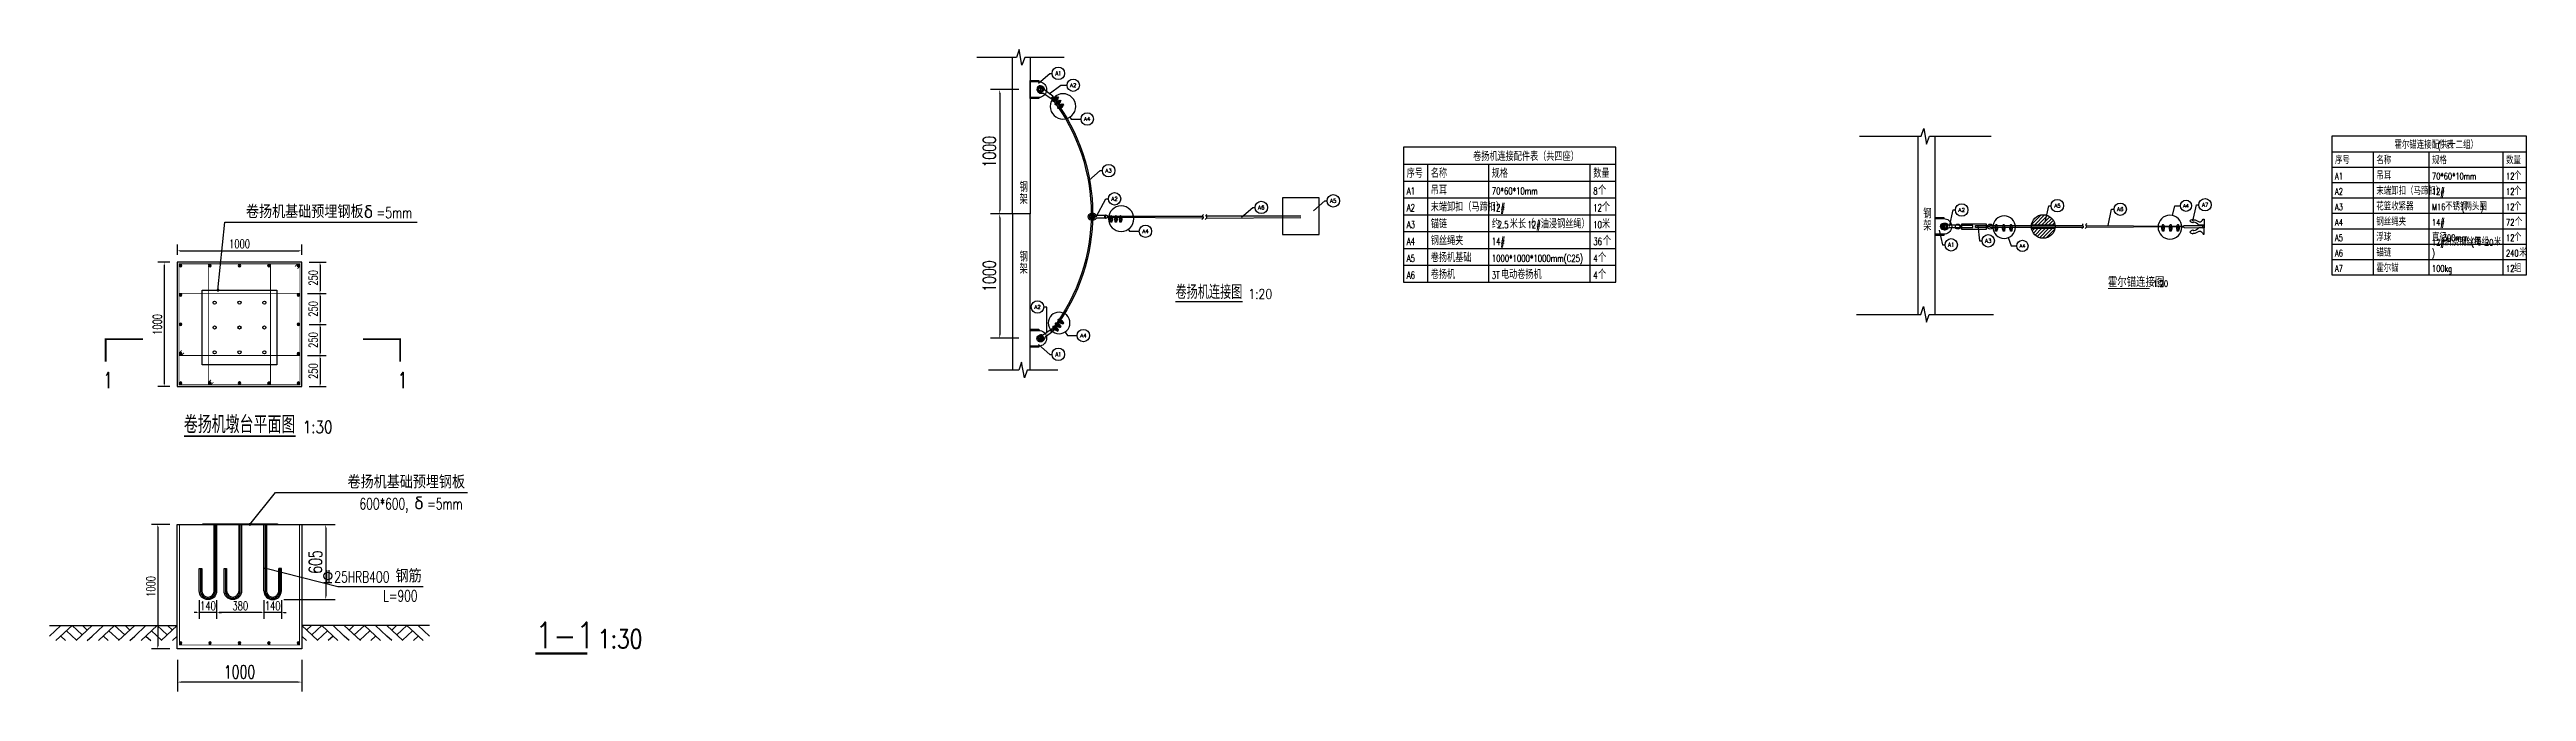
# Model space of a CAD drawing. Header units: millimetres. Extents: x -1471591 to 944464, y -468930 to 547002.
# Drawn here: x -1234576 to -1214665, y -21706 to -16544 of the extents above; entities that cross this region are included whole.
import ezdxf
from ezdxf.enums import TextEntityAlignment as Align

# ---------------------------------------------------------------- set-up
doc = ezdxf.new("R2010")
doc.units = ezdxf.units.MM
doc.header["$LTSCALE"] = 10
doc.header["$PDMODE"] = 35
doc.linetypes.add('DOTE', pattern=[2.42, 2, -0.2, 0.02, -0.2])
for name, color, linetype in [('DIM_IDEN', 3, 'Continuous'), ('DIM_LEAD', 3, 'Continuous'), ('DIM_SYMB', 3, 'Continuous'), ('DOTE', 1, 'Continuous'), ('PDF_几何图形', 7, 'Continuous'), ('PUB_DIM', 3, 'Continuous'), ('PUB_TAB', 7, 'Continuous'), ('PUB_TEXT', 7, 'Continuous'), ('S-BEAM-RBAR-LINE', 1, 'Continuous'), ('S-COLU-PLAN-LINE', 9, 'Continuous'), ('W-PLASTIC_RAILINGS塑木栏杆', 210, 'Continuous')]:
    doc.layers.add(name, color=color, linetype=linetype)
doc.styles.add('_TCH_DIM', font='SIMPLEX.shx', dxfattribs={"bigfont": 'hztxt.shx'})
doc.styles.add('_TCH_LABEL', font='COMPLEX', dxfattribs={"bigfont": 'GBCBIG'})
doc.styles.add('_TCH_TAB', font='SIMPLEX', dxfattribs={"bigfont": 'GBCBIG'})
doc.styles.get("Standard").update_dxf_attribs({"font": 'simplex.shx', "width": 0.8, "bigfont": 'hztxt.shx'})
doc.styles.add('STANDARD_T3', font='simplex.shx', dxfattribs={"width": 0.7, "bigfont": 'hztxt.shx'})
doc.dimstyles.new('W&&20', dxfattribs={"dimtxt": 70, "dimasz": 20, "dimexe": 50, "dimexo": 60, "dimgap": 20, "dimtad": 1, "dimdec": 0, "dimzin": 0, "dimdsep": 46, "dimtxsty": 'STANDARD_T3', "dimcen": 0.09, "dimclrd": 1, "dimclre": 1, "dimclrt": 7, "dimazin": 2, "dimtfac": 1, "dimtdec": 0, "dimtix": 1, "dimtmove": 2, "dimatfit": 3, "dimfxl": 0, "dimtolj": 1, "dimtzin": 0, "dimarcsym": 0})
doc.dimstyles.new('W&&30', dxfattribs={"dimtxt": 105, "dimasz": 30, "dimexe": 75, "dimexo": 90, "dimgap": 30, "dimtad": 1, "dimdec": 0, "dimzin": 0, "dimdsep": 46, "dimtxsty": 'STANDARD_T3', "dimcen": 0.09, "dimclrd": 1, "dimclre": 1, "dimclrt": 7, "dimazin": 2, "dimtfac": 1, "dimtdec": 0, "dimtix": 1, "dimtmove": 2, "dimatfit": 3, "dimfxl": 0, "dimtolj": 1, "dimtzin": 0, "dimarcsym": 0})

msp = doc.modelspace()

# ---------------------------------------------------------------- texts
at = {"layer": 'PUB_TAB', "style": '_TCH_TAB'}
for s, height, p in [('霍尔锚连接配件表', 59.73, (-1215726, -17340.8)), ('共十二组）', 59.73, (-1215353.4, -17340.8)), ('序号', 65.35, (-1223666, -17574.2)), ('名称', 65.35, (-1223472.9, -17574.2)), ('卷扬机连接配件表（共四座）', 65.347, (-1223132.2, -17438.7)), ('规格', 65.35, (-1222982.2, -17574.2)), ('数量', 65.35, (-1222166.5, -17574.2)), ('序号', 59.73, (-1216203.7, -17464.7)), ('名称', 59.73, (-1215871.5, -17464.7)), ('规格', 59.73, (-1215424.1, -17464.7)), ('数量', 59.73, (-1214828.9, -17464.7)), ('吊耳', 65.35, (-1223472.9, -17709.7)), ('个', 65.3, (-1222127.8, -17709.7)), ('末端卸扣（马蹄扣）', 59.73, (-1215871.5, -17712.4)), ('吊耳', 59.73, (-1215871.5, -17588.5)), ('个', 59.7, (-1214765.2, -17588.5)), ('个', 59.7, (-1214765.2, -17712.4)), ('末端卸扣（马蹄扣）', 65.35, (-1223472.9, -17845.2)), ('锚链', 65.35, (-1223472.9, -17980.7)), ('约', 65.3, (-1222982.2, -17980.7)), ('米长（', 65.35, (-1222837.8, -17980.7)), ('油浸钢丝绳）', 65.35, (-1222588.6, -17980.7)), ('个', 65.3, (-1222096.8, -17845.2)), ('米', 65.3, (-1222096.8, -17980.7)), ('钢丝绳夹', 59.73, (-1215871.5, -17960.1)), ('花篮收紧器', 59.73, (-1215871.5, -17836.2)), ('不锈钢', 59.73, (-1215318, -17836.2)), ('两头圈', 59.73, (-1215162.8, -17836.2)), ('个', 59.7, (-1214765.2, -17836.2)), ('个', 59.7, (-1214758.1, -17960.1)), ('钢丝绳夹', 65.35, (-1223472.9, -18116.2)), ('个', 65.3, (-1222089.1, -18116.2)), ('浮球', 59.73, (-1215871.5, -18083.9)), ('直径', 59.73, (-1215424.1, -18083.9)), ('油浸钢丝绳', 59.73, (-1215326.8, -18121.1)), ('每组', 59.73, (-1215084.6, -18121.1)), ('米', 59.7, (-1214926.9, -18121.1)), ('个', 59.7, (-1214765.2, -18083.9)), ('卷扬机基础', 65.35, (-1223472.9, -18251.7)), ('卷扬机', 65.35, (-1223472.9, -18387.2)), ('电动卷扬机', 65.35, (-1222908.6, -18387.2)), ('个', 65.3, (-1222127.8, -18251.7)), ('个', 65.3, (-1222127.8, -18387.2)), ('锚链', 59.73, (-1215871.5, -18207.8)), ('霍尔锚', 59.73, (-1215871.5, -18331.6)), ('组', 59.7, (-1214765.2, -18331.6)), ('米', 59.7, (-1214722.7, -18207.8))]:
    msp.add_text(s, height=height, dxfattribs=at).set_placement(p)
at = {"layer": 'PUB_TAB', "style": '_TCH_TAB', "width": 0.705882}
for s, height, p in [('(', 52.6, (-1215378.2, -17340.8)), ('A1', 57.59, (-1223666, -17709.7)), ('70*60*10mm', 57.59, (-1222982.2, -17709.7)), ('8', 57.6, (-1222166.5, -17709.7)), ('A1', 52.64, (-1216203.7, -17588.5)), ('A2', 52.64, (-1216203.7, -17712.4)), ('70*60*10mm', 52.64, (-1215424.1, -17588.5)), ('12#', 52.64, (-1215424.1, -17712.4)), ('12', 52.64, (-1214828.9, -17588.5)), ('12', 52.64, (-1214828.9, -17712.4)), ('A2', 57.59, (-1223666, -17845.2)), ('12#', 57.59, (-1222982.2, -17845.2)), ('12#', 57.59, (-1222695.1, -17980.7)), ('12', 57.59, (-1222166.5, -17845.2)), ('A3', 52.64, (-1216203.7, -17836.2)), ('A4', 52.64, (-1216203.7, -17960.1)), ('M16', 52.64, (-1215424.1, -17836.2)), ('14#', 52.64, (-1215424.1, -17960.1)), ('(', 52.6, (-1215187.5, -17836.2)), (')', 52.6, (-1215032.3, -17836.2)), ('72', 52.64, (-1214828.9, -17960.1)), ('12', 52.64, (-1214828.9, -17836.2)), ('A3', 57.59, (-1223666, -17980.7)), ('A4', 57.59, (-1223666, -18116.2)), ('14#', 57.59, (-1222982.2, -18116.2)), ('2.5', 57.59, (-1222934.6, -17980.7)), ('36', 57.59, (-1222166.5, -18116.2)), ('10', 57.59, (-1222166.5, -17980.7)), ('A5', 52.64, (-1216203.7, -18083.9)), ('12#', 52.64, (-1215424.1, -18121.1)), ('300mm', 52.64, (-1215337.2, -18083.9)), ('(', 52.6, (-1215109.4, -18121.1)), ('20', 52.64, (-1214997.7, -18121.1)), ('12', 52.64, (-1214828.9, -18083.9)), ('A5', 57.59, (-1223666, -18251.7)), ('1000*1000*1000mm(C25)', 57.587, (-1222982.2, -18251.7)), ('4', 57.6, (-1222166.5, -18251.7)), ('A6', 52.64, (-1216203.7, -18207.8)), ('A7', 52.64, (-1216203.7, -18331.6)), (')', 52.6, (-1215424.1, -18207.8)), ('100kg', 52.64, (-1215424.1, -18331.6)), ('240', 52.64, (-1214828.9, -18207.8)), ('12', 52.64, (-1214828.9, -18331.6)), ('A6', 57.59, (-1223666, -18387.2)), ('3T', 57.59, (-1222982.2, -18387.2)), ('4', 57.6, (-1222166.5, -18387.2))]:
    msp.add_text(s, height=height, dxfattribs=at).set_placement(p)
at = {"layer": 'PUB_TEXT', "color": 7, "style": '_TCH_LABEL'}
for s, height, p, p2 in [('A1', 34.41, (-1226491.1, -16752.9), (-1226441.9, -16752.9)), ('A2', 30.87, (-1226372.7, -16846.6), (-1226321.3, -16846.6)), ('A4', 29.62, (-1226260.5, -17117.4), (-1226208.3, -17117.4)), ('A3', 30.87, (-1226088.2, -17533.1), (-1226036.8, -17533.1)), ('A2', 30.87, (-1226040.3, -17760.3), (-1225988.9, -17760.3)), ('A6', 30.87, (-1224860.7, -17829.1), (-1224809.3, -17829.1)), ('A5', 30.87, (-1224282.2, -17776.1), (-1224230.8, -17776.1)), ('A2', 30.87, (-1219230.8, -17849.7), (-1219179.3, -17849.7)), ('A5', 30.87, (-1218461.3, -17815.1), (-1218409.9, -17815.1)), ('A6', 30.87, (-1217955.8, -17843.6), (-1217904.4, -17843.6)), ('A4', 26.65, (-1217425, -17814), (-1217378.1, -17814)), ('A7', 30.87, (-1217274.3, -17807.6), (-1217222.9, -17807.6)), ('A4', 29.62, (-1225792.6, -18020.2), (-1225740.5, -18020.2)), ('A1', 34.41, (-1219313.5, -18131.4), (-1219264.3, -18131.4)), ('A3', 30.87, (-1219017, -18097.7), (-1218965.5, -18097.7)), ('A4', 26.65, (-1218739.7, -18136.5), (-1218692.7, -18136.5)), ('A2', 30.87, (-1226659.7, -18630.1), (-1226608.3, -18630.1)), ('A4', 29.62, (-1226291.6, -18859), (-1226239.5, -18859)), ('A1', 34.41, (-1226491.1, -19012.5), (-1226441.9, -19012.5))]:
    msp.add_text(s, height=height, dxfattribs=at).set_placement(p, p2, align=Align.FIT)
at = {"layer": 'PUB_TEXT', "width": 0.7}
for s, p in [('钢', (-1226778.3, -17687.5)), ('架', (-1226778.3, -17785.5)), ('钢', (-1219513.5, -17900.9)), ('架', (-1219513.5, -17998.9)), ('钢', (-1226778.3, -18247.8)), ('架', (-1226778.3, -18345.8))]:
    msp.add_text(s, height=70, dxfattribs=at).set_placement(p)
at = {"layer": 'PUB_TEXT', "color": 7, "style": '_TCH_DIM'}
for s, p in [('卷扬机基础预埋钢板δ', (-1232997.5, -17900)), ('卷扬机基础预埋钢板', (-1232180.9, -20074)), ('δ', (-1231646.5, -20242)), ('钢筋', (-1231795.2, -20830))]:
    msp.add_text(s, height=105, dxfattribs=at).set_placement(p)
at = {"layer": 'PUB_TEXT', "color": 7, "width": 0.705882}
for s, height, style, p in [('=5mm', 89.25, '_TCH_DIM', (-1231947.5, -17900)), ('1', 127.5, '_TCH_LABEL', (-1234144.8, -19267.2)), ('1', 127.5, '_TCH_LABEL', (-1231776.8, -19267.2)), ('600*600,', 89.25, '_TCH_DIM', (-1232084.5, -20242)), ('=5mm', 89.25, '_TCH_DIM', (-1231541.5, -20242)), ('25HRB400', 89.25, '_TCH_DIM', (-1232287.2, -20830)), ('L=900', 89.25, '_TCH_DIM', (-1231895.2, -20982.2))]:
    msp.add_text(s, height=height, dxfattribs=dict(at, style=style)).set_placement(p)
at = {"layer": 'PUB_TEXT', "color": 7, "width": 0.8}
for s, height, p in [('卷扬机连接图', 112, (-1225525.1, -18549.7)), ('1:20', 80, (-1224940, -18549.7)), ('霍尔锚连接图', 70, (-1218029.7, -18452.2)), ('1:20', 50, (-1217665.4, -18452.2)), ('卷扬机墩台平面图', 140, (-1233496.8, -19629.2)), ('1:30', 100, (-1232541.4, -19629.2)), ('1-1', 210, (-1230671.5, -21359)), ('1:30', 150, (-1230169.5, -21359))]:
    msp.add_text(s, height=height, dxfattribs=at).set_placement(p)

# ---------------------------------------------------------------- blocks, each defined once
blk = doc.blocks.new('*D1954')
at = {"color": 1, "lineweight": -2, "transparency": 16777216}
for p, q in [((-1233609, -18255), (-1233705, -18255)), ((-1233655, -18275), (-1233655, -19235)), ((-1233609, -19255), (-1233705, -19255))]:
    blk.add_line(p, q, dxfattribs=at)
at = {"color": 1, "transparency": 16777216}
for points in [[(-1233658, -18275), (-1233652, -18275), (-1233655, -18255)], [(-1233658, -19235), (-1233652, -19235), (-1233655, -19255)]]:
    blk.add_solid(points, dxfattribs=at)
at = {"layer": 'Defpoints', "color": 0, "transparency": 16777216}
for p in [(-1233549, -18255), (-1233655, -19255), (-1233549, -19255)]:
    blk.add_point(p, dxfattribs=at)
at = {"color": 7, "transparency": 16777216, "insert": (-1233710, -18755), "char_height": 70, "attachment_point": 5, "rotation": 90, "style": 'STANDARD_T3'}
blk.add_mtext('\\A1;1000', dxfattribs=at)
blk = doc.blocks.new('*D1955')
at = {"color": 1, "lineweight": -2, "transparency": 16777216}
for p, q in [((-1233549, -18195), (-1233549, -18112)), ((-1232549, -18195), (-1232549, -18112)), ((-1233529, -18162), (-1232569, -18162))]:
    blk.add_line(p, q, dxfattribs=at)
at = {"color": 1, "transparency": 16777216}
for points in [[(-1233529, -18159), (-1233529, -18165), (-1233549, -18162)], [(-1232569, -18159), (-1232569, -18165), (-1232549, -18162)]]:
    blk.add_solid(points, dxfattribs=at)
at = {"layer": 'Defpoints', "color": 0, "transparency": 16777216}
for p in [(-1233549, -18255), (-1232549, -18162), (-1232549, -18255)]:
    blk.add_point(p, dxfattribs=at)
at = {"color": 7, "transparency": 16777216, "insert": (-1233049, -18107), "char_height": 70, "attachment_point": 5, "style": 'STANDARD_T3'}
blk.add_mtext('\\A1;1000', dxfattribs=at)
blk = doc.blocks.new('*D1956')
at = {"color": 1, "lineweight": -2, "transparency": 16777216}
for p, q in [((-1232489, -18255), (-1232352, -18255)), ((-1232402, -18275), (-1232402, -18485)), ((-1232503, -18505), (-1232352, -18505))]:
    blk.add_line(p, q, dxfattribs=at)
at = {"color": 1, "transparency": 16777216}
for points in [[(-1232406, -18275), (-1232399, -18275), (-1232402, -18255)], [(-1232406, -18485), (-1232399, -18485), (-1232402, -18505)]]:
    blk.add_solid(points, dxfattribs=at)
at = {"layer": 'Defpoints', "color": 0, "transparency": 16777216}
for p in [(-1232549, -18255), (-1232563, -18505), (-1232402, -18505)]:
    blk.add_point(p, dxfattribs=at)
at = {"color": 7, "transparency": 16777216, "insert": (-1232457, -18380), "char_height": 70, "attachment_point": 5, "rotation": 90, "style": 'STANDARD_T3'}
blk.add_mtext('\\A1;250', dxfattribs=at)
blk = doc.blocks.new('*D1957')
at = {"color": 1, "lineweight": -2, "transparency": 16777216}
for p, q in [((-1232503, -18505), (-1232352, -18505)), ((-1232402, -18525), (-1232402, -18735)), ((-1232489, -18755), (-1232352, -18755))]:
    blk.add_line(p, q, dxfattribs=at)
at = {"color": 1, "transparency": 16777216}
for points in [[(-1232406, -18525), (-1232399, -18525), (-1232402, -18505)], [(-1232406, -18735), (-1232399, -18735), (-1232402, -18755)]]:
    blk.add_solid(points, dxfattribs=at)
at = {"layer": 'Defpoints', "color": 0, "transparency": 16777216}
for p in [(-1232563, -18505), (-1232549, -18755), (-1232402, -18755)]:
    blk.add_point(p, dxfattribs=at)
at = {"color": 7, "transparency": 16777216, "insert": (-1232457, -18630), "char_height": 70, "attachment_point": 5, "rotation": 90, "style": 'STANDARD_T3'}
blk.add_mtext('\\A1;250', dxfattribs=at)
blk = doc.blocks.new('*D1958')
at = {"color": 1, "lineweight": -2, "transparency": 16777216}
for p, q in [((-1232489, -18755), (-1232352, -18755)), ((-1232402, -18775), (-1232402, -18985)), ((-1232503, -19005), (-1232352, -19005))]:
    blk.add_line(p, q, dxfattribs=at)
at = {"color": 1, "transparency": 16777216}
for points in [[(-1232406, -18775), (-1232399, -18775), (-1232402, -18755)], [(-1232406, -18985), (-1232399, -18985), (-1232402, -19005)]]:
    blk.add_solid(points, dxfattribs=at)
at = {"layer": 'Defpoints', "color": 0, "transparency": 16777216}
for p in [(-1232549, -18755), (-1232563, -19005), (-1232402, -19005)]:
    blk.add_point(p, dxfattribs=at)
at = {"color": 7, "transparency": 16777216, "insert": (-1232457, -18880), "char_height": 70, "attachment_point": 5, "rotation": 90, "style": 'STANDARD_T3'}
blk.add_mtext('\\A1;250', dxfattribs=at)
blk = doc.blocks.new('*D1959')
at = {"color": 1, "lineweight": -2, "transparency": 16777216}
for p, q in [((-1232503, -19005), (-1232352, -19005)), ((-1232402, -19025), (-1232402, -19235)), ((-1232489, -19255), (-1232352, -19255))]:
    blk.add_line(p, q, dxfattribs=at)
at = {"color": 1, "transparency": 16777216}
for points in [[(-1232406, -19025), (-1232399, -19025), (-1232402, -19005)], [(-1232406, -19235), (-1232399, -19235), (-1232402, -19255)]]:
    blk.add_solid(points, dxfattribs=at)
at = {"layer": 'Defpoints', "color": 0, "transparency": 16777216}
for p in [(-1232563, -19005), (-1232549, -19255), (-1232402, -19255)]:
    blk.add_point(p, dxfattribs=at)
at = {"color": 7, "transparency": 16777216, "insert": (-1232457, -19130), "char_height": 70, "attachment_point": 5, "rotation": 90, "style": 'STANDARD_T3'}
blk.add_mtext('\\A1;250', dxfattribs=at)
blk = doc.blocks.new('*D1961')
at = {"color": 1, "lineweight": -2, "transparency": 16777216}
for p, q in [((-1226784, -16866), (-1227013, -16866)), ((-1226938, -16896), (-1226938, -17836)), ((-1226784, -17866), (-1227013, -17866))]:
    blk.add_line(p, q, dxfattribs=at)
at = {"color": 1, "transparency": 16777216}
for points in [[(-1226943, -16896), (-1226933, -16896), (-1226938, -16866)], [(-1226943, -17836), (-1226933, -17836), (-1226938, -17866)]]:
    blk.add_solid(points, dxfattribs=at)
at = {"layer": 'Defpoints', "color": 0, "transparency": 16777216}
for p in [(-1226694, -16866), (-1226938, -17866), (-1226694, -17866)]:
    blk.add_point(p, dxfattribs=at)
at = {"color": 7, "transparency": 16777216, "insert": (-1227021, -17366), "char_height": 105, "attachment_point": 5, "rotation": 90, "style": 'STANDARD_T3'}
blk.add_mtext('\\A1;1000', dxfattribs=at)
blk = doc.blocks.new('*D1962')
at = {"color": 1, "lineweight": -2, "transparency": 16777216}
for p, q in [((-1226784, -17866), (-1227013, -17866)), ((-1226938, -17896), (-1226938, -18836)), ((-1226784, -18866), (-1227013, -18866))]:
    blk.add_line(p, q, dxfattribs=at)
at = {"color": 1, "transparency": 16777216}
for points in [[(-1226943, -17896), (-1226933, -17896), (-1226938, -17866)], [(-1226943, -18836), (-1226933, -18836), (-1226938, -18866)]]:
    blk.add_solid(points, dxfattribs=at)
at = {"layer": 'Defpoints', "color": 0, "transparency": 16777216}
for p in [(-1226694, -17866), (-1226938, -18866), (-1226694, -18866)]:
    blk.add_point(p, dxfattribs=at)
at = {"color": 7, "transparency": 16777216, "insert": (-1227021, -18366), "char_height": 105, "attachment_point": 5, "rotation": 90, "style": 'STANDARD_T3'}
blk.add_mtext('\\A1;1000', dxfattribs=at)
blk = doc.blocks.new('$matou$00000106')
blk.add_line((-31, -275, 0), (31, -275, 0))
at = {"elevation": 0}
for points in [[(-31, -275), (-31, -149, -0.158691), (-104, -26), (-90, -7, 0.186687), (-133, 68, 0.169045), (-176, -9), (-162, -23, 0.1524), (-109, -153, -0.391481), (-179, -249), (-179, -273), (-31, -275)], [(31, -275), (31, -149, 0.158691), (104, -26), (90, -7, -0.186687), (133, 68, -0.169045), (176, -9), (162, -23, -0.1524), (109, -153, 0.391481), (179, -249), (179, -273), (31, -275)]]:
    blk.add_lwpolyline(points, format="xyb", dxfattribs=at)
for points in [[(1, 275), (-10, 275), (-10, 219), (-23, 201), (-27, -239), (-21, -245), (0, -245)], [(0, 275), (11, 275), (11, 219), (24, 201), (28, -239), (21, -245), (0, -245)]]:
    blk.add_lwpolyline(points, dxfattribs=at)
blk = doc.blocks.new('*D2105')
at = {"layer": 'Defpoints', "color": 0, "transparency": 16777216}
for p in [(-1232649, -20363), (-1232783, -20968), (-1232356, -20968)]:
    blk.add_point(p, dxfattribs=at)
at = {"layer": 'PUB_DIM', "color": 1, "lineweight": -2, "transparency": 16777216}
for p, q in [((-1232559, -20363), (-1232281, -20363)), ((-1232356, -20393), (-1232356, -20938)), ((-1232693, -20968), (-1232281, -20968))]:
    blk.add_line(p, q, dxfattribs=at)
at = {"layer": 'PUB_DIM', "color": 1, "transparency": 16777216}
for points in [[(-1232361, -20393), (-1232351, -20393), (-1232356, -20363)], [(-1232361, -20938), (-1232351, -20938), (-1232356, -20968)]]:
    blk.add_solid(points, dxfattribs=at)
at = {"layer": 'PUB_DIM', "color": 7, "transparency": 16777216, "insert": (-1232439, -20665), "char_height": 105, "attachment_point": 5, "rotation": 90, "style": 'STANDARD_T3'}
blk.add_mtext('\\A1;605', dxfattribs=at)
blk = doc.blocks.new('*D2106')
at = {"layer": 'Defpoints', "color": 0, "transparency": 16777216}
for p in [(-1232853, -20898), (-1232713, -20898), (-1232853, -21072)]:
    blk.add_point(p, dxfattribs=at)
at = {"layer": 'PUB_DIM', "color": 1, "lineweight": -2, "transparency": 16777216}
for p, q in [((-1232873, -21072), (-1232893, -21072)), ((-1232853, -20972), (-1232853, -21122)), ((-1232713, -21072), (-1232853, -21072)), ((-1232713, -20972), (-1232713, -21122)), ((-1232693, -21072), (-1232673, -21072))]:
    blk.add_line(p, q, dxfattribs=at)
at = {"layer": 'PUB_DIM', "color": 1, "transparency": 16777216}
for points in [[(-1232873, -21068), (-1232873, -21075), (-1232853, -21072)], [(-1232693, -21068), (-1232693, -21075), (-1232713, -21072)]]:
    blk.add_solid(points, dxfattribs=at)
at = {"layer": 'PUB_DIM', "color": 7, "transparency": 16777216, "insert": (-1232783, -21017), "char_height": 70, "attachment_point": 5, "style": 'STANDARD_T3'}
blk.add_mtext('\\A1;140', dxfattribs=at)
blk = doc.blocks.new('*D2107')
at = {"layer": 'Defpoints', "color": 0, "transparency": 16777216}
for p in [(-1233233, -20898), (-1232853, -20898), (-1233233, -21072)]:
    blk.add_point(p, dxfattribs=at)
at = {"layer": 'PUB_DIM', "color": 1, "lineweight": -2, "transparency": 16777216}
for p, q in [((-1233233, -20972), (-1233233, -21122)), ((-1232873, -21072), (-1233213, -21072)), ((-1232853, -20972), (-1232853, -21122))]:
    blk.add_line(p, q, dxfattribs=at)
at = {"layer": 'PUB_DIM', "color": 1, "transparency": 16777216}
for points in [[(-1233213, -21068), (-1233213, -21075), (-1233233, -21072)], [(-1232873, -21068), (-1232873, -21075), (-1232853, -21072)]]:
    blk.add_solid(points, dxfattribs=at)
at = {"layer": 'PUB_DIM', "color": 7, "transparency": 16777216, "insert": (-1233043, -21017), "char_height": 70, "attachment_point": 5, "style": 'STANDARD_T3'}
blk.add_mtext('\\A1;380', dxfattribs=at)
blk = doc.blocks.new('*D2108')
at = {"layer": 'Defpoints', "color": 0, "transparency": 16777216}
for p in [(-1233373, -20898), (-1233233, -20898), (-1233373, -21072)]:
    blk.add_point(p, dxfattribs=at)
at = {"layer": 'PUB_DIM', "color": 1, "lineweight": -2, "transparency": 16777216}
for p, q in [((-1233393, -21072), (-1233413, -21072)), ((-1233373, -20972), (-1233373, -21122)), ((-1233233, -21072), (-1233373, -21072)), ((-1233233, -20972), (-1233233, -21122)), ((-1233213, -21072), (-1233193, -21072))]:
    blk.add_line(p, q, dxfattribs=at)
at = {"layer": 'PUB_DIM', "color": 1, "transparency": 16777216}
for points in [[(-1233393, -21068), (-1233393, -21075), (-1233373, -21072)], [(-1233213, -21068), (-1233213, -21075), (-1233233, -21072)]]:
    blk.add_solid(points, dxfattribs=at)
at = {"layer": 'PUB_DIM', "color": 7, "transparency": 16777216, "insert": (-1233303, -21017), "char_height": 70, "attachment_point": 5, "style": 'STANDARD_T3'}
blk.add_mtext('\\A1;140', dxfattribs=at)
blk = doc.blocks.new('*D2109')
at = {"layer": 'Defpoints', "color": 0, "transparency": 16777216}
for p in [(-1233549, -21362), (-1232549, -21362), (-1233549, -21631)]:
    blk.add_point(p, dxfattribs=at)
at = {"layer": 'PUB_DIM', "color": 1, "lineweight": -2, "transparency": 16777216}
for p, q in [((-1233549, -21452), (-1233549, -21706)), ((-1232549, -21452), (-1232549, -21706)), ((-1232579, -21631), (-1233519, -21631))]:
    blk.add_line(p, q, dxfattribs=at)
at = {"layer": 'PUB_DIM', "color": 1, "transparency": 16777216}
for points in [[(-1233519, -21626), (-1233519, -21636), (-1233549, -21631)], [(-1232579, -21626), (-1232579, -21636), (-1232549, -21631)]]:
    blk.add_solid(points, dxfattribs=at)
at = {"layer": 'PUB_DIM', "color": 7, "transparency": 16777216, "insert": (-1233049, -21549), "char_height": 105, "attachment_point": 5, "style": 'STANDARD_T3'}
blk.add_mtext('\\A1;1000', dxfattribs=at)
blk = doc.blocks.new('*D2110')
at = {"layer": 'Defpoints', "color": 0, "transparency": 16777216}
for p in [(-1233549, -20363), (-1233707, -21363), (-1233549, -21363)]:
    blk.add_point(p, dxfattribs=at)
at = {"layer": 'PUB_DIM', "color": 1, "lineweight": -2, "transparency": 16777216}
for p, q in [((-1233609, -20363), (-1233757, -20363)), ((-1233707, -20383), (-1233707, -21343)), ((-1233609, -21363), (-1233757, -21363))]:
    blk.add_line(p, q, dxfattribs=at)
at = {"layer": 'PUB_DIM', "color": 1, "transparency": 16777216}
for points in [[(-1233710, -20383), (-1233704, -20383), (-1233707, -20363)], [(-1233710, -21343), (-1233704, -21343), (-1233707, -21363)]]:
    blk.add_solid(points, dxfattribs=at)
at = {"layer": 'PUB_DIM', "color": 7, "transparency": 16777216, "insert": (-1233762, -20862), "char_height": 70, "attachment_point": 5, "rotation": 90, "style": 'STANDARD_T3'}
blk.add_mtext('\\A1;1000', dxfattribs=at)
blk = doc.blocks.new('$LinePat$素土夯实')
at = {"color": 0}
for p, q in [((0, -210), (210, 0)), ((120, -300), (420, 0)), ((420, 0), (608, -188)), ((495, -300), (795, 0)), ((615, 0), (705, -90)), ((210, -210), (300, -300)), ((315, -105), (502, -293)), ((705, -300), (795, -210))]:
    blk.add_line(p, q, dxfattribs=at)

# ---------------------------------------------------------------- dimensions: what is measured, and where the dimension line sits
for base, p1, p2, dimstyle, picture, middle in [((-1226938, -17865.5), (-1226694.1, -16865.5), (-1226694.1, -17865.5), 'W&&30', '*D1961', (-1227020.5, -17365.5)), ((-1226938, -18865.5), (-1226694.1, -17865.5), (-1226694.1, -18865.5), 'W&&30', '*D1962', (-1227020.5, -18365.5)), ((-1233655, -19254.5), (-1233549.5, -18254.5), (-1233549.5, -19254.5), 'W&&20', '*D1954', (-1233710, -18754.5)), ((-1232402.4, -18504.5), (-1232549.5, -18254.5), (-1232563, -18504.5), 'W&&20', '*D1956', (-1232457.4, -18379.5)), ((-1232402.4, -18754.5), (-1232563, -18504.5), (-1232549.5, -18754.5), 'W&&20', '*D1957', (-1232457.4, -18629.5)), ((-1232402.4, -19004.5), (-1232549.5, -18754.5), (-1232563, -19004.5), 'W&&20', '*D1958', (-1232457.4, -18879.5)), ((-1232402.4, -19254.5), (-1232563, -19004.5), (-1232549.5, -19254.5), 'W&&20', '*D1959', (-1232457.4, -19129.5))]:
    dim = msp.add_linear_dim(base=base, p1=p1, p2=p2, angle=90, dimstyle=dimstyle)
    dim.commit()
    dim.dimension.update_dxf_attribs({"geometry": picture, "text_midpoint": middle})
dim = msp.add_linear_dim(base=(-1232549.5, -18161.9), p1=(-1233549.5, -18254.5), p2=(-1232549.5, -18254.5), dimstyle='W&&20')
dim.commit()
dim.dimension.update_dxf_attribs({"geometry": '*D1955', "text_midpoint": (-1233049.5, -18106.9)})
at = {"layer": 'PUB_DIM'}
for base, p1, p2, dimstyle, picture, middle in [((-1233707, -21362.5), (-1233549.5, -20362.5), (-1233549.5, -21362.5), 'W&&20', '*D2110', (-1233762, -20862.5)), ((-1232356, -20967.5), (-1232649.5, -20362.5), (-1232783, -20967.5), 'W&&30', '*D2105', (-1232438.5, -20665))]:
    dim = msp.add_linear_dim(base=base, p1=p1, p2=p2, angle=270, dimstyle=dimstyle, dxfattribs=at)
    dim.commit()
    dim.dimension.update_dxf_attribs({"geometry": picture, "text_midpoint": middle})
for base, p1, p2, picture, middle in [((-1233373, -21071.5), (-1233233, -20897.5), (-1233373, -20897.5), '*D2108', (-1233303, -21016.5)), ((-1233233, -21071.5), (-1232853, -20897.5), (-1233233, -20897.5), '*D2107', (-1233043, -21016.5)), ((-1232853, -21071.5), (-1232713, -20897.5), (-1232853, -20897.5), '*D2106', (-1232783, -21016.5))]:
    dim = msp.add_linear_dim(base=base, p1=p1, p2=p2, dimstyle='W&&20', override={"dimfxlon": 1}, dxfattribs=at)
    dim.commit()
    dim.dimension.update_dxf_attribs({"geometry": picture, "text_midpoint": middle})
dim = msp.add_linear_dim(base=(-1233549.5, -21631.5), p1=(-1232549.5, -21362.5), p2=(-1233549.5, -21362.5), dimstyle='W&&30', dxfattribs=at)
dim.commit()
dim.dimension.update_dxf_attribs({"geometry": '*D2109', "text_midpoint": (-1233049.5, -21549)})

# ---------------------------------------------------------------- hatches: boundary and pattern name
at = {"layer": 'S-BEAM-RBAR-LINE'}
for points in [[(-1233532.5, -18281.5), (-1233532.3, -18283.6), (-1233531.6, -18285.6), (-1233530.6, -18287.4), (-1233529.2, -18288.9), (-1233527.5, -18290.2), (-1233525.6, -18291), (-1233523.5, -18291.5), (-1233521.4, -18291.5), (-1233519.4, -18291), (-1233517.5, -18290.2), (-1233515.8, -18288.9), (-1233514.4, -18287.4), (-1233513.3, -18285.6), (-1233512.7, -18283.6), (-1233512.5, -18281.5), (-1233512.7, -18279.4), (-1233513.3, -18277.4), (-1233514.4, -18275.6), (-1233515.8, -18274.1), (-1233517.5, -18272.9), (-1233519.4, -18272), (-1233521.4, -18271.6), (-1233523.5, -18271.6), (-1233525.6, -18272), (-1233527.5, -18272.9), (-1233529.2, -18274.1), (-1233530.6, -18275.6), (-1233531.6, -18277.4), (-1233532.3, -18279.4)], [(-1233296, -18281.5), (-1233295.8, -18283.6), (-1233295.1, -18285.6), (-1233294.1, -18287.4), (-1233292.7, -18288.9), (-1233291, -18290.2), (-1233289.1, -18291), (-1233287, -18291.5), (-1233284.9, -18291.5), (-1233282.9, -18291), (-1233281, -18290.2), (-1233279.3, -18288.9), (-1233277.9, -18287.4), (-1233276.8, -18285.6), (-1233276.2, -18283.6), (-1233276, -18281.5), (-1233276.2, -18279.4), (-1233276.8, -18277.4), (-1233277.9, -18275.6), (-1233279.3, -18274.1), (-1233281, -18272.9), (-1233282.9, -18272), (-1233284.9, -18271.6), (-1233287, -18271.6), (-1233289.1, -18272), (-1233291, -18272.9), (-1233292.7, -18274.1), (-1233294.1, -18275.6), (-1233295.1, -18277.4), (-1233295.8, -18279.4)], [(-1233059.5, -18281.5), (-1233059.3, -18283.6), (-1233058.6, -18285.6), (-1233057.6, -18287.4), (-1233056.2, -18288.9), (-1233054.5, -18290.2), (-1233052.6, -18291), (-1233050.5, -18291.5), (-1233048.4, -18291.5), (-1233046.4, -18291), (-1233044.5, -18290.2), (-1233042.8, -18288.9), (-1233041.4, -18287.4), (-1233040.3, -18285.6), (-1233039.7, -18283.6), (-1233039.5, -18281.5), (-1233039.7, -18279.4), (-1233040.3, -18277.4), (-1233041.4, -18275.6), (-1233042.8, -18274.1), (-1233044.5, -18272.9), (-1233046.4, -18272), (-1233048.4, -18271.6), (-1233050.5, -18271.6), (-1233052.6, -18272), (-1233054.5, -18272.9), (-1233056.2, -18274.1), (-1233057.6, -18275.6), (-1233058.6, -18277.4), (-1233059.3, -18279.4)], [(-1232823, -18281.5), (-1232822.8, -18283.6), (-1232822.1, -18285.6), (-1232821.1, -18287.4), (-1232819.7, -18288.9), (-1232818, -18290.2), (-1232816.1, -18291), (-1232814, -18291.5), (-1232811.9, -18291.5), (-1232809.9, -18291), (-1232808, -18290.2), (-1232806.3, -18288.9), (-1232804.9, -18287.4), (-1232803.8, -18285.6), (-1232803.2, -18283.6), (-1232803, -18281.5), (-1232803.2, -18279.4), (-1232803.8, -18277.4), (-1232804.9, -18275.6), (-1232806.3, -18274.1), (-1232808, -18272.9), (-1232809.9, -18272), (-1232811.9, -18271.6), (-1232814, -18271.6), (-1232816.1, -18272), (-1232818, -18272.9), (-1232819.7, -18274.1), (-1232821.1, -18275.6), (-1232822.1, -18277.4), (-1232822.8, -18279.4)], [(-1232586.5, -18281.5), (-1232586.3, -18283.6), (-1232585.6, -18285.6), (-1232584.6, -18287.4), (-1232583.2, -18288.9), (-1232581.5, -18290.2), (-1232579.6, -18291), (-1232577.5, -18291.5), (-1232575.4, -18291.5), (-1232573.4, -18291), (-1232571.5, -18290.2), (-1232569.8, -18288.9), (-1232568.4, -18287.4), (-1232567.3, -18285.6), (-1232566.7, -18283.6), (-1232566.5, -18281.5), (-1232566.7, -18279.4), (-1232567.3, -18277.4), (-1232568.4, -18275.6), (-1232569.8, -18274.1), (-1232571.5, -18272.9), (-1232573.4, -18272), (-1232575.4, -18271.6), (-1232577.5, -18271.6), (-1232579.6, -18272), (-1232581.5, -18272.9), (-1232583.2, -18274.1), (-1232584.6, -18275.6), (-1232585.6, -18277.4), (-1232586.3, -18279.4)], [(-1233532.5, -18518), (-1233532.3, -18520.1), (-1233531.6, -18522.1), (-1233530.6, -18523.9), (-1233529.2, -18525.4), (-1233527.5, -18526.7), (-1233525.6, -18527.5), (-1233523.5, -18528), (-1233521.4, -18528), (-1233519.4, -18527.5), (-1233517.5, -18526.7), (-1233515.8, -18525.4), (-1233514.4, -18523.9), (-1233513.3, -18522.1), (-1233512.7, -18520.1), (-1233512.5, -18518), (-1233512.7, -18515.9), (-1233513.3, -18513.9), (-1233514.4, -18512.1), (-1233515.8, -18510.6), (-1233517.5, -18509.4), (-1233519.4, -18508.5), (-1233521.4, -18508.1), (-1233523.5, -18508.1), (-1233525.6, -18508.5), (-1233527.5, -18509.4), (-1233529.2, -18510.6), (-1233530.6, -18512.1), (-1233531.6, -18513.9), (-1233532.3, -18515.9)], [(-1232586.5, -18518), (-1232586.3, -18520.1), (-1232585.6, -18522.1), (-1232584.6, -18523.9), (-1232583.2, -18525.4), (-1232581.5, -18526.7), (-1232579.6, -18527.5), (-1232577.5, -18528), (-1232575.4, -18528), (-1232573.4, -18527.5), (-1232571.5, -18526.7), (-1232569.8, -18525.4), (-1232568.4, -18523.9), (-1232567.3, -18522.1), (-1232566.7, -18520.1), (-1232566.5, -18518), (-1232566.7, -18515.9), (-1232567.3, -18513.9), (-1232568.4, -18512.1), (-1232569.8, -18510.6), (-1232571.5, -18509.4), (-1232573.4, -18508.5), (-1232575.4, -18508.1), (-1232577.5, -18508.1), (-1232579.6, -18508.5), (-1232581.5, -18509.4), (-1232583.2, -18510.6), (-1232584.6, -18512.1), (-1232585.6, -18513.9), (-1232586.3, -18515.9)], [(-1233532.5, -18754.5), (-1233532.3, -18756.6), (-1233531.6, -18758.6), (-1233530.6, -18760.4), (-1233529.2, -18761.9), (-1233527.5, -18763.2), (-1233525.6, -18764), (-1233523.5, -18764.5), (-1233521.4, -18764.5), (-1233519.4, -18764), (-1233517.5, -18763.2), (-1233515.8, -18761.9), (-1233514.4, -18760.4), (-1233513.3, -18758.6), (-1233512.7, -18756.6), (-1233512.5, -18754.5), (-1233512.7, -18752.4), (-1233513.3, -18750.4), (-1233514.4, -18748.6), (-1233515.8, -18747.1), (-1233517.5, -18745.9), (-1233519.4, -18745), (-1233521.4, -18744.6), (-1233523.5, -18744.6), (-1233525.6, -18745), (-1233527.5, -18745.9), (-1233529.2, -18747.1), (-1233530.6, -18748.6), (-1233531.6, -18750.4), (-1233532.3, -18752.4)], [(-1232586.5, -18754.5), (-1232586.3, -18756.6), (-1232585.6, -18758.6), (-1232584.6, -18760.4), (-1232583.2, -18761.9), (-1232581.5, -18763.2), (-1232579.6, -18764), (-1232577.5, -18764.5), (-1232575.4, -18764.5), (-1232573.4, -18764), (-1232571.5, -18763.2), (-1232569.8, -18761.9), (-1232568.4, -18760.4), (-1232567.3, -18758.6), (-1232566.7, -18756.6), (-1232566.5, -18754.5), (-1232566.7, -18752.4), (-1232567.3, -18750.4), (-1232568.4, -18748.6), (-1232569.8, -18747.1), (-1232571.5, -18745.9), (-1232573.4, -18745), (-1232575.4, -18744.6), (-1232577.5, -18744.6), (-1232579.6, -18745), (-1232581.5, -18745.9), (-1232583.2, -18747.1), (-1232584.6, -18748.6), (-1232585.6, -18750.4), (-1232586.3, -18752.4)], [(-1233532.5, -18991), (-1233532.3, -18993.1), (-1233531.6, -18995.1), (-1233530.6, -18996.9), (-1233529.2, -18998.4), (-1233527.5, -18999.7), (-1233525.6, -19000.5), (-1233523.5, -19001), (-1233521.4, -19001), (-1233519.4, -19000.5), (-1233517.5, -18999.7), (-1233515.8, -18998.4), (-1233514.4, -18996.9), (-1233513.3, -18995.1), (-1233512.7, -18993.1), (-1233512.5, -18991), (-1233512.7, -18988.9), (-1233513.3, -18986.9), (-1233514.4, -18985.1), (-1233515.8, -18983.6), (-1233517.5, -18982.4), (-1233519.4, -18981.5), (-1233521.4, -18981.1), (-1233523.5, -18981.1), (-1233525.6, -18981.5), (-1233527.5, -18982.4), (-1233529.2, -18983.6), (-1233530.6, -18985.1), (-1233531.6, -18986.9), (-1233532.3, -18988.9)], [(-1232586.5, -18991), (-1232586.3, -18993.1), (-1232585.6, -18995.1), (-1232584.6, -18996.9), (-1232583.2, -18998.4), (-1232581.5, -18999.7), (-1232579.6, -19000.5), (-1232577.5, -19001), (-1232575.4, -19001), (-1232573.4, -19000.5), (-1232571.5, -18999.7), (-1232569.8, -18998.4), (-1232568.4, -18996.9), (-1232567.3, -18995.1), (-1232566.7, -18993.1), (-1232566.5, -18991), (-1232566.7, -18988.9), (-1232567.3, -18986.9), (-1232568.4, -18985.1), (-1232569.8, -18983.6), (-1232571.5, -18982.4), (-1232573.4, -18981.5), (-1232575.4, -18981.1), (-1232577.5, -18981.1), (-1232579.6, -18981.5), (-1232581.5, -18982.4), (-1232583.2, -18983.6), (-1232584.6, -18985.1), (-1232585.6, -18986.9), (-1232586.3, -18988.9)], [(-1233532.5, -19227.5), (-1233532.3, -19229.6), (-1233531.6, -19231.6), (-1233530.6, -19233.4), (-1233529.2, -19234.9), (-1233527.5, -19236.2), (-1233525.6, -19237), (-1233523.5, -19237.5), (-1233521.4, -19237.5), (-1233519.4, -19237), (-1233517.5, -19236.2), (-1233515.8, -19234.9), (-1233514.4, -19233.4), (-1233513.3, -19231.6), (-1233512.7, -19229.6), (-1233512.5, -19227.5), (-1233512.7, -19225.4), (-1233513.3, -19223.4), (-1233514.4, -19221.6), (-1233515.8, -19220.1), (-1233517.5, -19218.9), (-1233519.4, -19218), (-1233521.4, -19217.6), (-1233523.5, -19217.6), (-1233525.6, -19218), (-1233527.5, -19218.9), (-1233529.2, -19220.1), (-1233530.6, -19221.6), (-1233531.6, -19223.4), (-1233532.3, -19225.4)], [(-1233296, -19227.5), (-1233295.8, -19229.6), (-1233295.1, -19231.6), (-1233294.1, -19233.4), (-1233292.7, -19234.9), (-1233291, -19236.2), (-1233289.1, -19237), (-1233287, -19237.5), (-1233284.9, -19237.5), (-1233282.9, -19237), (-1233281, -19236.2), (-1233279.3, -19234.9), (-1233277.9, -19233.4), (-1233276.8, -19231.6), (-1233276.2, -19229.6), (-1233276, -19227.5), (-1233276.2, -19225.4), (-1233276.8, -19223.4), (-1233277.9, -19221.6), (-1233279.3, -19220.1), (-1233281, -19218.9), (-1233282.9, -19218), (-1233284.9, -19217.6), (-1233287, -19217.6), (-1233289.1, -19218), (-1233291, -19218.9), (-1233292.7, -19220.1), (-1233294.1, -19221.6), (-1233295.1, -19223.4), (-1233295.8, -19225.4)], [(-1233059.5, -19227.5), (-1233059.3, -19229.6), (-1233058.6, -19231.6), (-1233057.6, -19233.4), (-1233056.2, -19234.9), (-1233054.5, -19236.2), (-1233052.6, -19237), (-1233050.5, -19237.5), (-1233048.4, -19237.5), (-1233046.4, -19237), (-1233044.5, -19236.2), (-1233042.8, -19234.9), (-1233041.4, -19233.4), (-1233040.3, -19231.6), (-1233039.7, -19229.6), (-1233039.5, -19227.5), (-1233039.7, -19225.4), (-1233040.3, -19223.4), (-1233041.4, -19221.6), (-1233042.8, -19220.1), (-1233044.5, -19218.9), (-1233046.4, -19218), (-1233048.4, -19217.6), (-1233050.5, -19217.6), (-1233052.6, -19218), (-1233054.5, -19218.9), (-1233056.2, -19220.1), (-1233057.6, -19221.6), (-1233058.6, -19223.4), (-1233059.3, -19225.4)], [(-1232823, -19227.5), (-1232822.8, -19229.6), (-1232822.1, -19231.6), (-1232821.1, -19233.4), (-1232819.7, -19234.9), (-1232818, -19236.2), (-1232816.1, -19237), (-1232814, -19237.5), (-1232811.9, -19237.5), (-1232809.9, -19237), (-1232808, -19236.2), (-1232806.3, -19234.9), (-1232804.9, -19233.4), (-1232803.8, -19231.6), (-1232803.2, -19229.6), (-1232803, -19227.5), (-1232803.2, -19225.4), (-1232803.8, -19223.4), (-1232804.9, -19221.6), (-1232806.3, -19220.1), (-1232808, -19218.9), (-1232809.9, -19218), (-1232811.9, -19217.6), (-1232814, -19217.6), (-1232816.1, -19218), (-1232818, -19218.9), (-1232819.7, -19220.1), (-1232821.1, -19221.6), (-1232822.1, -19223.4), (-1232822.8, -19225.4)], [(-1232586.5, -19227.5), (-1232586.3, -19229.6), (-1232585.6, -19231.6), (-1232584.6, -19233.4), (-1232583.2, -19234.9), (-1232581.5, -19236.2), (-1232579.6, -19237), (-1232577.5, -19237.5), (-1232575.4, -19237.5), (-1232573.4, -19237), (-1232571.5, -19236.2), (-1232569.8, -19234.9), (-1232568.4, -19233.4), (-1232567.3, -19231.6), (-1232566.7, -19229.6), (-1232566.5, -19227.5), (-1232566.7, -19225.4), (-1232567.3, -19223.4), (-1232568.4, -19221.6), (-1232569.8, -19220.1), (-1232571.5, -19218.9), (-1232573.4, -19218), (-1232575.4, -19217.6), (-1232577.5, -19217.6), (-1232579.6, -19218), (-1232581.5, -19218.9), (-1232583.2, -19220.1), (-1232584.6, -19221.6), (-1232585.6, -19223.4), (-1232586.3, -19225.4)], [(-1233532.5, -21317.5), (-1233532.3, -21319.6), (-1233531.6, -21321.6), (-1233530.6, -21323.4), (-1233529.2, -21324.9), (-1233527.5, -21326.2), (-1233525.6, -21327), (-1233523.5, -21327.4), (-1233521.4, -21327.4), (-1233519.4, -21327), (-1233517.5, -21326.2), (-1233515.8, -21324.9), (-1233514.4, -21323.4), (-1233513.3, -21321.6), (-1233512.7, -21319.6), (-1233512.5, -21317.5), (-1233512.7, -21315.4), (-1233513.3, -21313.4), (-1233514.4, -21311.6), (-1233515.8, -21310.1), (-1233517.5, -21308.8), (-1233519.4, -21308), (-1233521.4, -21307.6), (-1233523.5, -21307.6), (-1233525.6, -21308), (-1233527.5, -21308.8), (-1233529.2, -21310.1), (-1233530.6, -21311.6), (-1233531.6, -21313.4), (-1233532.3, -21315.4)], [(-1233296, -21317.5), (-1233295.8, -21319.6), (-1233295.1, -21321.6), (-1233294.1, -21323.4), (-1233292.7, -21324.9), (-1233291, -21326.2), (-1233289.1, -21327), (-1233287, -21327.4), (-1233284.9, -21327.4), (-1233282.9, -21327), (-1233281, -21326.2), (-1233279.3, -21324.9), (-1233277.9, -21323.4), (-1233276.8, -21321.6), (-1233276.2, -21319.6), (-1233276, -21317.5), (-1233276.2, -21315.4), (-1233276.8, -21313.4), (-1233277.9, -21311.6), (-1233279.3, -21310.1), (-1233281, -21308.8), (-1233282.9, -21308), (-1233284.9, -21307.6), (-1233287, -21307.6), (-1233289.1, -21308), (-1233291, -21308.8), (-1233292.7, -21310.1), (-1233294.1, -21311.6), (-1233295.1, -21313.4), (-1233295.8, -21315.4)], [(-1233059.5, -21317.5), (-1233059.3, -21319.6), (-1233058.6, -21321.6), (-1233057.6, -21323.4), (-1233056.2, -21324.9), (-1233054.5, -21326.2), (-1233052.6, -21327), (-1233050.5, -21327.4), (-1233048.4, -21327.4), (-1233046.4, -21327), (-1233044.5, -21326.2), (-1233042.8, -21324.9), (-1233041.4, -21323.4), (-1233040.3, -21321.6), (-1233039.7, -21319.6), (-1233039.5, -21317.5), (-1233039.7, -21315.4), (-1233040.3, -21313.4), (-1233041.4, -21311.6), (-1233042.8, -21310.1), (-1233044.5, -21308.8), (-1233046.4, -21308), (-1233048.4, -21307.6), (-1233050.5, -21307.6), (-1233052.6, -21308), (-1233054.5, -21308.8), (-1233056.2, -21310.1), (-1233057.6, -21311.6), (-1233058.6, -21313.4), (-1233059.3, -21315.4)], [(-1232823, -21317.5), (-1232822.8, -21319.6), (-1232822.1, -21321.6), (-1232821.1, -21323.4), (-1232819.7, -21324.9), (-1232818, -21326.2), (-1232816.1, -21327), (-1232814, -21327.4), (-1232811.9, -21327.4), (-1232809.9, -21327), (-1232808, -21326.2), (-1232806.3, -21324.9), (-1232804.9, -21323.4), (-1232803.8, -21321.6), (-1232803.2, -21319.6), (-1232803, -21317.5), (-1232803.2, -21315.4), (-1232803.8, -21313.4), (-1232804.9, -21311.6), (-1232806.3, -21310.1), (-1232808, -21308.8), (-1232809.9, -21308), (-1232811.9, -21307.6), (-1232814, -21307.6), (-1232816.1, -21308), (-1232818, -21308.8), (-1232819.7, -21310.1), (-1232821.1, -21311.6), (-1232822.1, -21313.4), (-1232822.8, -21315.4)], [(-1232586.5, -21317.5), (-1232586.3, -21319.6), (-1232585.6, -21321.6), (-1232584.6, -21323.4), (-1232583.2, -21324.9), (-1232581.5, -21326.2), (-1232579.6, -21327), (-1232577.5, -21327.4), (-1232575.4, -21327.4), (-1232573.4, -21327), (-1232571.5, -21326.2), (-1232569.8, -21324.9), (-1232568.4, -21323.4), (-1232567.3, -21321.6), (-1232566.7, -21319.6), (-1232566.5, -21317.5), (-1232566.7, -21315.4), (-1232567.3, -21313.4), (-1232568.4, -21311.6), (-1232569.8, -21310.1), (-1232571.5, -21308.8), (-1232573.4, -21308), (-1232575.4, -21307.6), (-1232577.5, -21307.6), (-1232579.6, -21308), (-1232581.5, -21308.8), (-1232583.2, -21310.1), (-1232584.6, -21311.6), (-1232585.6, -21313.4), (-1232586.3, -21315.4)]]:
    msp.add_hatch(color=256, dxfattribs=at).paths.add_polyline_path(points)

# ---------------------------------------------------------------- linework, layer by layer
for p, q in [((-1233233, -20362.5), (-1233233, -20897.5)), ((-1233033, -20362.5), (-1233033, -20897.5)), ((-1232853, -20897.5), (-1232853, -20362.5)), ((-1233373, -20717.5), (-1233353, -20717.5)), ((-1233173, -20717.5), (-1233153, -20717.5)), ((-1232713, -20717.5), (-1232733, -20717.5)), ((-1234576.5, -21177), (-1233549.5, -21177)), ((-1231522.4, -21177), (-1232549.5, -21177))]:
    msp.add_line(p, q)
at = {"color": 3}
for points in [[(-1226694.1, -16606.7), (-1226694.1, -17865.5), (-1226834.1, -17865.5), (-1226834.1, -16606.7)], [(-1226694.1, -19122.2), (-1226694.1, -17865.5), (-1226834.1, -17865.5), (-1226834.1, -19122.2)]]:
    msp.add_lwpolyline(points, dxfattribs=at)
for points in [[(-1226516.1, -16941, -0.3379217), (-1226514.7, -18790.5)], [(-1226506.6, -16933.7, -0.3381452), (-1226505.9, -18798.7, -0.3379217)], [(-1233353, -20717.5), (-1233353, -20897.5, 1), (-1233253, -20897.5), (-1233253, -20362.5)], [(-1233153, -20717.5), (-1233153, -20897.5, 1), (-1233053, -20897.5), (-1233053, -20362.5)], [(-1232833, -20362.5), (-1232833, -20897.5, 1), (-1232733, -20897.5), (-1232733, -20717.5)], [(-1233233, -20897.5, -1), (-1233373, -20897.5), (-1233373, -20717.5)], [(-1233033, -20897.5, -1), (-1233173, -20897.5), (-1233173, -20717.5)], [(-1232853, -20897.5, 1), (-1232713, -20897.5), (-1232713, -20717.5)]]:
    msp.add_lwpolyline(points, format="xyb")
for points in [[(-1219558.2, -17241.7), (-1219558.2, -18674.2)], [(-1219418.2, -18674.2), (-1219418.2, -17241.7)]]:
    msp.add_lwpolyline(points)
for points in [[(-1224664.5, -18031.6), (-1224369.3, -18031.6), (-1224369.3, -17736.4), (-1224664.5, -17736.4)], [(-1219215.1, -17975.3), (-1219115.1, -17975.3), (-1219115.1, -17960.3), (-1219215.1, -17960.3)], [(-1219205.1, -17987.8), (-1219005.1, -17987.8), (-1219005.1, -17947.8), (-1219205.1, -17947.8)], [(-1218995.1, -17975.3), (-1219095.1, -17975.3), (-1219095.1, -17960.3), (-1218995.1, -17960.3)], [(-1233349.5, -18479), (-1232749.5, -18479), (-1232749.5, -19079), (-1233349.5, -19079)], [(-1233549.5, -20362.5), (-1232549.5, -20362.5), (-1232549.5, -21362.5), (-1233549.5, -21362.5)], [(-1232549.5, -20362.5), (-1232549.5, -21362.5), (-1233549.5, -21362.5), (-1233549.5, -20362.5)], [(-1233343, -20357.5), (-1232743, -20357.5), (-1232743, -20362.5), (-1233343, -20362.5)]]:
    msp.add_lwpolyline(points, close=True)
for centre, radius in [((-1219235.1, -17967.8), 20), ((-1218975.1, -17967.8), 20), ((-1233249.5, -18579), 12.5), ((-1233049.5, -18579), 12.5), ((-1232849.5, -18579), 12.5), ((-1233249.5, -18779), 12.5), ((-1233049.5, -18779), 12.5), ((-1232849.5, -18779), 12.5), ((-1233249.5, -18979), 12.5), ((-1233049.5, -18979), 12.5), ((-1232849.5, -18979), 12.5)]:
    msp.add_circle(centre, radius)
at = {"layer": 'DIM_IDEN'}
for p, q in [((-1226625.7, -16814.7), (-1226535.6, -16735.7)), ((-1226541, -16901.3), (-1226446.4, -16831.2)), ((-1226535.6, -16735.7), (-1226516.5, -16735.7)), ((-1226446.4, -16831.2), (-1226397, -16831.2)), ((-1226373.4, -17086.8), (-1226362.9, -17102.6)), ((-1226362.9, -17102.6), (-1226284.4, -17102.6)), ((-1226221.7, -17596.7), (-1226131.6, -17517.7)), ((-1226131.6, -17517.7), (-1226112.5, -17517.7)), ((-1226163.7, -17889.7), (-1226083.7, -17744.9)), ((-1226083.7, -17744.9), (-1226064.6, -17744.9)), ((-1224994.2, -17892.7), (-1224904.1, -17813.7)), ((-1224904.1, -17813.7), (-1224885, -17813.7)), ((-1224415.7, -17839.7), (-1224325.6, -17760.7)), ((-1224325.6, -17760.7), (-1224306.5, -17760.7)), ((-1219302.2, -17966.3), (-1219274.2, -17834.3)), ((-1219274.2, -17834.3), (-1219255.1, -17834.3)), ((-1218532.8, -17931.7), (-1218504.8, -17799.7)), ((-1218504.8, -17799.7), (-1218485.6, -17799.7)), ((-1218027.3, -17960.2), (-1217999.3, -17828.2)), ((-1217999.3, -17828.2), (-1217980.1, -17828.2)), ((-1217509.1, -17879.2), (-1217491.1, -17800.7)), ((-1217491.1, -17800.7), (-1217446.5, -17800.7)), ((-1217345.8, -17924.2), (-1217317.8, -17792.2)), ((-1217317.8, -17792.2), (-1217298.6, -17792.2)), ((-1225905.6, -17989.5), (-1225895.1, -18005.4)), ((-1225895.1, -18005.4), (-1225816.6, -18005.4)), ((-1219386.1, -17997.7), (-1219358.1, -18114.2)), ((-1219358.1, -18114.2), (-1219338.9, -18114.2)), ((-1219076, -17960.2), (-1219060.4, -18082.3)), ((-1219060.4, -18082.3), (-1219041.2, -18082.3)), ((-1218831.2, -18056.6), (-1218805.8, -18123.2)), ((-1218805.8, -18123.2), (-1218761.2, -18123.2)), ((-1226558.5, -18614.7), (-1226584, -18614.7)), ((-1226558, -18823.6), (-1226558.5, -18614.7)), ((-1226412.9, -18815.7), (-1226394.1, -18844.2)), ((-1226394.1, -18844.2), (-1226315.5, -18844.2)), ((-1226625.7, -18916.3), (-1226535.6, -18995.3)), ((-1226535.6, -18995.3), (-1226516.5, -18995.3))]:
    msp.add_line(p, q, dxfattribs=at)
for points in [[(-1226327.3, -17001.4, 1), (-1226531.6, -17001.4, 1)], [(-1225859.5, -17904.2, 1), (-1226063.8, -17904.2, 1)], [(-1218773.1, -17972.3, 1), (-1218953.7, -17972.3, 1)], [(-1217435, -17972.3, 1), (-1217626, -17972.3, 1)], [(-1226373.6, -18742.9, 1), (-1226547.7, -18742.9, 1)]]:
    msp.add_lwpolyline(points, format="xyb", close=True, dxfattribs=at)
for centre, radius in [((-1226466.5, -16735.7), 50), ((-1226347, -16831.2), 50), ((-1226234.4, -17102.6), 50), ((-1226062.5, -17517.7), 50), ((-1226014.6, -17744.9), 50), ((-1224256.5, -17760.7), 50), ((-1224835, -17813.7), 50), ((-1219205.1, -17834.3), 50), ((-1218435.6, -17799.7), 50), ((-1217930.1, -17828.2), 50), ((-1217401.5, -17800.7), 45), ((-1217248.6, -17792.2), 50), ((-1225766.6, -18005.4), 50), ((-1219288.9, -18114.2), 50), ((-1218991.2, -18082.3), 50), ((-1218716.2, -18123.2), 45), ((-1226634, -18614.7), 50), ((-1226265.5, -18844.2), 50), ((-1226466.5, -18995.3), 50)]:
    msp.add_circle(centre, radius, dxfattribs=at)
at = {"layer": 'DIM_LEAD'}
for p, q in [((-1233222.4, -18479), (-1233167, -17931.5)), ((-1233167, -17931.5), (-1231622, -17931.5)), ((-1232966, -20362.5), (-1232761, -20105.5)), ((-1232761, -20105.5), (-1231216, -20105.5)), ((-1232838, -20716), (-1232259.6, -20861.5)), ((-1232259.6, -20861.5), (-1231572.7, -20861.5))]:
    msp.add_line(p, q, dxfattribs=at)
at = {"layer": 'DIM_LEAD', "const_width": 12}
for points in [[(-1233223, -18485, 1), (-1233221.8, -18473, 1)], [(-1232969.7, -20367.2, 1), (-1232962.3, -20357.8, 1)], [(-1232843.8, -20714.5, 1), (-1232832.2, -20717.5, 1)]]:
    msp.add_lwpolyline(points, format="xyb", close=True, dxfattribs=at)
at = {"layer": 'DIM_SYMB'}
for points in [[(-1226419.5, -16606.7), (-1226736.8, -16606.7), (-1226759.7, -16669.7), (-1226781.9, -16543.7), (-1226804.2, -16606.7), (-1227121.5, -16606.7)], [(-1220027.1, -17241.7), (-1219531.6, -17241.7), (-1219508.7, -17178.7), (-1219486.4, -17304.7), (-1219464.1, -17241.7), (-1218968.6, -17241.7)], [(-1220051.6, -18674.2), (-1219533.6, -18674.2), (-1219510.7, -18611.2), (-1219488.4, -18737.2), (-1219466.1, -18674.2), (-1218948.1, -18674.2)], [(-1226472, -19122.2), (-1226717, -19122.2), (-1226739.9, -19185.2), (-1226762.1, -19059.2), (-1226784.5, -19122.2), (-1227029.5, -19122.2)]]:
    msp.add_lwpolyline(points, dxfattribs=at)
for points, const_width in [([(-1218029.7, -18466.2), (-1217693.4, -18466.2)], 7), ([(-1225525.1, -18572.1), (-1224984.8, -18572.1)], 11.2), ([(-1234125.5, -19053.5), (-1234125.5, -18873.5), (-1233825.5, -18873.5)], 15), ([(-1232057.5, -18873.5), (-1231757.5, -18873.5), (-1231757.5, -19053.5)], 15), ([(-1233496.8, -19652.8), (-1232597.4, -19652.8)], 14), ([(-1230671.5, -21401), (-1230253.5, -21401)], 21)]:
    msp.add_lwpolyline(points, dxfattribs=dict(at, const_width=const_width))
at = {"layer": 'DOTE', "linetype": 'DOTE', "ltscale": 0.2}
for points in [[(-1233363, -20717.5), (-1233363, -20897.5, 1), (-1233243, -20897.5), (-1233243, -20362.5)], [(-1233163, -20717.5), (-1233163, -20897.5, 1), (-1233043, -20897.5), (-1233043, -20362.5)], [(-1232843, -20362.5), (-1232843, -20897.5, 1), (-1232723, -20897.5), (-1232723, -20717.5)]]:
    msp.add_lwpolyline(points, format="xyb", dxfattribs=at)
at = {"layer": 'PDF_几何图形', "lineweight": 25}
for p, q in [((-1225303, -17900), (-1226072.6, -17894.2)), ((-1226072.1, -17884), (-1225306.2, -17884)), ((-1224516.9, -17884), (-1225279.5, -17884)), ((-1225276.3, -17900), (-1224516.4, -17894.2))]:
    msp.add_line(p, q, dxfattribs=at)
for points in [[(-1226624.1, -16792.6), (-1226624.1, -16802.2), (-1226694.1, -16802.2), (-1226694.1, -16792.6)], [(-1226694.1, -16802.2), (-1226624.1, -16802.2), (-1226613.5, -16803.3), (-1226602.8, -16806), (-1226592.6, -16810.8), (-1226583.5, -16817.2), (-1226576.1, -16825.2), (-1226569.7, -16833.7), (-1226564.9, -16843.9), (-1226562.2, -16854.6), (-1226561.1, -16865.8), (-1226562.2, -16876.5), (-1226564.9, -16887.1), (-1226569.7, -16897.3), (-1226576.1, -16906.4), (-1226583.5, -16914.4), (-1226592.6, -16920.2), (-1226602.8, -16925.1), (-1226613.5, -16928.3), (-1226624.1, -16928.8), (-1226694.1, -16928.8)], [(-1226617.9, -16873.1), (-1226621.5, -16869.9), (-1226623.5, -16865.3), (-1226623.2, -16860.2), (-1226620.9, -16856), (-1226617.7, -16852.4), (-1226613.3, -16850.9), (-1226608.3, -16851.1), (-1226603.7, -16853), (-1226597.6, -16857.4), (-1226594.3, -16861), (-1226592.8, -16865.3), (-1226592.8, -16869.9), (-1226594.7, -16874.5), (-1226598.3, -16877.8), (-1226603, -16879.7), (-1226607.6, -16879.8), (-1226611.8, -16877.4)], [(-1226465, -16932), (-1226505.8, -16960.5), (-1226508.4, -16960.8), (-1226510.7, -16959.4), (-1226512.1, -16956.9), (-1226512.9, -16954.3), (-1226511.6, -16952), (-1226470.8, -16923.5)], [(-1226624.1, -16928.8), (-1226624.1, -16938.4), (-1226694.1, -16938.4), (-1226694.1, -16928.8)], [(-1226499.6, -16935), (-1226485.4, -16954.8), (-1226475, -16947.7), (-1226489.2, -16927.8)], [(-1226445.8, -16960.3), (-1226486.6, -16988.8), (-1226489.2, -16989.1), (-1226491.5, -16987.8), (-1226492.9, -16985.2), (-1226493.8, -16982.6), (-1226492.4, -16980.3), (-1226451.7, -16951.9)], [(-1226487.3, -16930.3), (-1226477, -16944.7), (-1226469.5, -16939.5), (-1226479.8, -16925.1)], [(-1226480.4, -16963.3), (-1226466.3, -16983.2), (-1226455.8, -16976), (-1226470, -16956.2)], [(-1226423.7, -16989.9), (-1226464.4, -17018.4), (-1226467.1, -17018.7), (-1226469.4, -17017.3), (-1226470.8, -17014.8), (-1226471.6, -17012.2), (-1226470.3, -17009.9), (-1226429.5, -16981.4)], [(-1226468.1, -16958.6), (-1226457.8, -16973), (-1226450.3, -16967.8), (-1226460.6, -16953.5)], [(-1226458.3, -16992.9), (-1226444.1, -17012.7), (-1226433.7, -17005.6), (-1226447.8, -16985.8)], [(-1226445.9, -16988.2), (-1226435.6, -17002.6), (-1226428.2, -16997.4), (-1226438.5, -16983)], [(-1226197.6, -17876.5), (-1226202.4, -17877.1), (-1226206.7, -17879.7), (-1226209.4, -17884), (-1226209.9, -17888.8), (-1226209.4, -17893.6), (-1226206.7, -17897.4), (-1226202.4, -17900), (-1226197.6, -17901.1), (-1226190.1, -17901.1), (-1226185.3, -17900), (-1226181.6, -17897.4), (-1226178.9, -17893.6), (-1226177.8, -17888.8), (-1226178.9, -17884), (-1226181.6, -17879.7), (-1226185.3, -17877.1), (-1226190.1, -17876.5)], [(-1226029.9, -17903), (-1226054.3, -17903.2), (-1226054.4, -17915.9), (-1226030, -17915.6)], [(-1226033.1, -17915.8), (-1226050.8, -17916), (-1226050.8, -17925.1), (-1226033.1, -17924.9)], [(-1226047.2, -17933), (-1226047.2, -17883.3), (-1226046, -17881), (-1226043.6, -17879.9), (-1226040.7, -17880.2), (-1226038.1, -17881), (-1226037, -17883.4), (-1226037, -17933.1)], [(-1225992, -17903), (-1226016.4, -17903.2), (-1226016.5, -17915.9), (-1225992.1, -17915.6)], [(-1225995.3, -17915.8), (-1226012.9, -17916), (-1226013, -17925.1), (-1225995.3, -17924.9)], [(-1226009.4, -17933), (-1226009.4, -17883.3), (-1226008.1, -17881), (-1226005.7, -17879.9), (-1226002.8, -17880.2), (-1226000.2, -17881), (-1225999.1, -17883.4), (-1225999.1, -17933.1)], [(-1225954.1, -17903), (-1225978.5, -17903.2), (-1225978.7, -17915.9), (-1225954.3, -17915.6)], [(-1225957.4, -17915.8), (-1225975.1, -17916), (-1225975.1, -17925.1), (-1225957.4, -17924.9)], [(-1225971.5, -17933), (-1225971.5, -17883.3), (-1225970.2, -17881), (-1225967.8, -17879.9), (-1225965, -17880.2), (-1225962.4, -17881), (-1225961.2, -17883.4), (-1225961.2, -17933.1)], [(-1219348.2, -17893.6), (-1219348.2, -17903.2), (-1219418.2, -17903.2), (-1219418.2, -17893.6)], [(-1219418.2, -17903.2), (-1219348.2, -17903.2), (-1219337.5, -17904.2), (-1219326.9, -17906.9), (-1219316.7, -17911.7), (-1219307.6, -17918.1), (-1219300.2, -17926.1), (-1219293.7, -17934.7), (-1219288.9, -17944.8), (-1219286.3, -17955.5), (-1219285.2, -17966.7), (-1219286.3, -17977.4), (-1219288.9, -17988.1), (-1219293.7, -17998.2), (-1219300.2, -18007.3), (-1219307.6, -18015.3), (-1219316.7, -18021.2), (-1219326.9, -18026), (-1219337.5, -18029.2), (-1219348.2, -18029.7), (-1219418.2, -18029.7)], [(-1219348.2, -18029.7), (-1219348.2, -18039.4), (-1219418.2, -18039.4), (-1219418.2, -18029.7)], [(-1219346.1, -17954.4), (-1219350.9, -17955), (-1219355.2, -17957.6), (-1219357.8, -17961.9), (-1219358.4, -17966.7), (-1219357.8, -17971.5), (-1219355.2, -17975.3), (-1219350.9, -17977.9), (-1219346.1, -17979), (-1219338.6, -17979), (-1219333.8, -17977.9), (-1219330.1, -17975.3), (-1219327.4, -17971.5), (-1219326.3, -17966.7), (-1219327.4, -17961.9), (-1219330.1, -17957.6), (-1219333.8, -17955), (-1219338.6, -17954.4)], [(-1218915.1, -17974.9), (-1218939.4, -17975.1), (-1218939.6, -17987.8), (-1218915.2, -17987.5)], [(-1218918.3, -17987.7), (-1218936, -17987.9), (-1218936, -17997), (-1218918.3, -17996.8)], [(-1218932.4, -18005), (-1218932.4, -17955.3), (-1218931.1, -17952.9), (-1218928.7, -17951.8), (-1218925.9, -17952.1), (-1218923.3, -17952.9), (-1218922.1, -17955.3), (-1218922.1, -18005)], [(-1218854.1, -17974.9), (-1218878.4, -17975.1), (-1218878.6, -17987.8), (-1218854.2, -17987.5)], [(-1218857.3, -17987.7), (-1218875, -17987.9), (-1218875, -17997), (-1218857.3, -17996.8)], [(-1218871.4, -18005), (-1218871.4, -17955.3), (-1218870.1, -17952.9), (-1218867.7, -17951.8), (-1218864.9, -17952.1), (-1218862.3, -17952.9), (-1218861.1, -17955.3), (-1218861.1, -18005)], [(-1218795.1, -17974.9), (-1218819.4, -17975.1), (-1218819.6, -17987.8), (-1218795.2, -17987.5)], [(-1218798.3, -17987.7), (-1218816, -17987.9), (-1218816, -17997), (-1218798.3, -17996.8)], [(-1218812.4, -18005), (-1218812.4, -17955.3), (-1218811.1, -17952.9), (-1218808.7, -17951.8), (-1218805.9, -17952.1), (-1218803.3, -17952.9), (-1218802.1, -17955.3), (-1218802.1, -18005)], [(-1217574.1, -17974.9), (-1217598.4, -17975.1), (-1217598.6, -17987.8), (-1217574.2, -17987.5)], [(-1217577.3, -17987.7), (-1217595, -17987.9), (-1217595, -17997), (-1217577.3, -17996.8)], [(-1217591.4, -18005), (-1217591.4, -17955.3), (-1217590.1, -17952.9), (-1217587.7, -17951.8), (-1217584.9, -17952.1), (-1217582.3, -17952.9), (-1217581.1, -17955.3), (-1217581.1, -18005)], [(-1217513.1, -17974.9), (-1217537.4, -17975.1), (-1217537.6, -17987.8), (-1217513.2, -17987.5)], [(-1217516.3, -17987.7), (-1217534, -17987.9), (-1217534, -17997), (-1217516.3, -17996.8)], [(-1217530.4, -18005), (-1217530.4, -17955.3), (-1217529.1, -17952.9), (-1217526.7, -17951.8), (-1217523.9, -17952.1), (-1217521.3, -17952.9), (-1217520.1, -17955.3), (-1217520.1, -18005)], [(-1217454.1, -17974.9), (-1217478.4, -17975.1), (-1217478.6, -17987.8), (-1217454.2, -17987.5)], [(-1217457.3, -17987.7), (-1217475, -17987.9), (-1217475, -17997), (-1217457.3, -17996.8)], [(-1217471.4, -18005), (-1217471.4, -17955.3), (-1217470.1, -17952.9), (-1217467.7, -17951.8), (-1217464.9, -17952.1), (-1217462.3, -17952.9), (-1217461.1, -17955.3), (-1217461.1, -18005)], [(-1226423.5, -18742.7), (-1226464.2, -18714.2), (-1226466.9, -18713.9), (-1226469.2, -18715.2), (-1226470.6, -18717.8), (-1226471.4, -18720.3), (-1226470.1, -18722.7), (-1226429.3, -18751.1)], [(-1226624.1, -18792.6), (-1226624.1, -18802.2), (-1226694.1, -18802.2), (-1226694.1, -18792.6)], [(-1226694.1, -18802.2), (-1226624.1, -18802.2), (-1226613.5, -18803.3), (-1226602.8, -18806), (-1226592.6, -18810.8), (-1226583.5, -18817.2), (-1226576.1, -18825.2), (-1226569.7, -18833.7), (-1226564.9, -18843.9), (-1226562.2, -18854.6), (-1226561.1, -18865.8), (-1226562.2, -18876.5), (-1226564.9, -18887.1), (-1226569.7, -18897.3), (-1226576.1, -18906.4), (-1226583.5, -18914.4), (-1226592.6, -18920.2), (-1226602.8, -18925.1), (-1226613.5, -18928.3), (-1226624.1, -18928.8), (-1226694.1, -18928.8)], [(-1226617.9, -18857.9), (-1226621.5, -18861.1), (-1226623.5, -18865.7), (-1226623.2, -18870.8), (-1226620.9, -18875), (-1226617.7, -18878.6), (-1226613.3, -18880.1), (-1226608.3, -18879.9), (-1226603.7, -18878), (-1226597.6, -18873.7), (-1226594.3, -18870), (-1226592.8, -18865.7), (-1226592.8, -18861.1), (-1226594.7, -18856.5), (-1226598.3, -18853.2), (-1226603, -18851.3), (-1226607.6, -18851.2), (-1226611.8, -18853.6)], [(-1226465, -18799), (-1226505.8, -18770.5), (-1226508.4, -18770.2), (-1226510.7, -18771.6), (-1226512.1, -18774.1), (-1226512.9, -18776.7), (-1226511.6, -18779), (-1226470.8, -18807.5)], [(-1226499.6, -18796), (-1226485.4, -18776.2), (-1226475, -18783.3), (-1226489.2, -18803.2)], [(-1226444.9, -18772.1), (-1226485.7, -18743.7), (-1226488.3, -18743.3), (-1226490.6, -18744.7), (-1226492, -18747.2), (-1226492.8, -18749.8), (-1226491.5, -18752.1), (-1226450.8, -18780.6)], [(-1226487.3, -18800.7), (-1226477, -18786.3), (-1226469.5, -18791.5), (-1226479.8, -18805.9)], [(-1226479.5, -18769.1), (-1226465.4, -18749.3), (-1226454.9, -18756.4), (-1226469.1, -18776.3)], [(-1226467.2, -18773.8), (-1226456.9, -18759.4), (-1226449.4, -18764.6), (-1226459.7, -18779)], [(-1226458.1, -18739.7), (-1226443.9, -18719.8), (-1226433.5, -18727), (-1226447.6, -18746.8)], [(-1226445.7, -18744.3), (-1226435.4, -18730), (-1226428, -18735.1), (-1226438.3, -18749.5)], [(-1226624.1, -18928.8), (-1226624.1, -18938.4), (-1226694.1, -18938.4), (-1226694.1, -18928.8)]]:
    msp.add_lwpolyline(points, close=True, dxfattribs=at)
for points in [[(-1226631.6, -16882.4), (-1226615.9, -16893.5), (-1226608.7, -16895.3), (-1226601.7, -16895.6), (-1226594.7, -16894), (-1226591, -16893.4), (-1226587.3, -16894.7), (-1226524.9, -16938.7), (-1226520.7, -16941), (-1226516.1, -16941), (-1226511, -16939.3), (-1226507.8, -16935.7), (-1226505.5, -16931.5), (-1226505.9, -16926.6), (-1226507.5, -16922.2), (-1226510.8, -16918.6), (-1226573.2, -16874.6), (-1226575.6, -16871.6), (-1226576.6, -16868.3), (-1226577.4, -16861.1), (-1226579.8, -16854.3), (-1226584.2, -16848.5), (-1226599.9, -16837.4, 0.8108871)], [(-1226203.5, -17861), (-1226184.3, -17861), (-1226177.3, -17863.7), (-1226171.4, -17867.5), (-1226166.6, -17872.8), (-1226164, -17875.5), (-1226160.2, -17876.5), (-1226083.8, -17876.5), (-1226079, -17877.1), (-1226075.3, -17879.7), (-1226072.1, -17884), (-1226071.6, -17888.8), (-1226072.1, -17893.6), (-1226075.3, -17897.4), (-1226079, -17900), (-1226083.8, -17901.1), (-1226160.2, -17901.1), (-1226164, -17902.2), (-1226166.6, -17904.3), (-1226171.4, -17909.6), (-1226177.3, -17913.9), (-1226184.3, -17916.1), (-1226203.5, -17916.1, -0.8108871)], [(-1219352, -17939), (-1219332.7, -17939), (-1219325.8, -17941.6), (-1219319.9, -17945.4), (-1219315.1, -17950.7), (-1219312.4, -17953.4), (-1219308.7, -17954.4), (-1219232.3, -17954.4), (-1219227.5, -17955), (-1219223.8, -17957.6), (-1219220.6, -17961.9), (-1219220, -17966.7), (-1219220.6, -17971.5), (-1219223.8, -17975.3), (-1219227.5, -17977.9), (-1219232.3, -17979), (-1219308.7, -17979), (-1219312.4, -17980.1), (-1219315.1, -17982.2), (-1219319.9, -17987.6), (-1219325.8, -17991.8), (-1219332.7, -17994), (-1219352, -17994, -0.8108871)], [(-1226631.6, -18848.6), (-1226615.9, -18837.5), (-1226608.7, -18835.7), (-1226601.7, -18835.4), (-1226594.7, -18837), (-1226591, -18837.6), (-1226587.3, -18836.3), (-1226524.9, -18792.3), (-1226520.7, -18790), (-1226516.1, -18790), (-1226511, -18791.7), (-1226507.8, -18795.3), (-1226505.5, -18799.5), (-1226505.9, -18804.4), (-1226507.5, -18808.8), (-1226510.8, -18812.4), (-1226573.2, -18856.4), (-1226575.6, -18859.4), (-1226576.6, -18862.7), (-1226577.4, -18869.9), (-1226579.8, -18876.7), (-1226584.2, -18882.5), (-1226599.9, -18893.6, -0.8108871)]]:
    msp.add_lwpolyline(points, format="xyb", close=True, dxfattribs=at)
for points in [[(-1226627.5, -16864.2), (-1226626.5, -16860.4), (-1226626.5, -16859.4)], [(-1226626.5, -16871.1), (-1226626.5, -16870), (-1226627.5, -16866.3)], [(-1226625.4, -16857.8), (-1226624.3, -16856.2), (-1226622.2, -16854)], [(-1226622.2, -16877), (-1226624.3, -16874.8), (-1226625.4, -16872.7)], [(-1226621.1, -16852.4), (-1226616.3, -16850.3)], [(-1226616.3, -16880.2), (-1226621.1, -16878.1)], [(-1226614.7, -16849.7), (-1226608.8, -16849.7)], [(-1226608.8, -16881.3), (-1226611.5, -16881.3), (-1226614.7, -16880.7)], [(-1226609.9, -16838), (-1226609.9, -16843.3)], [(-1226609.9, -16845.5), (-1226609.9, -16850.3)], [(-1226609.9, -16852.4), (-1226609.9, -16857.2)], [(-1226609.9, -16859.4), (-1226609.9, -16864.2)], [(-1226609.9, -16866.3), (-1226609.9, -16871.6)], [(-1226609.9, -16873.2), (-1226609.9, -16878.6)], [(-1226609.9, -16880.2), (-1226609.9, -16885.5)], [(-1226609.9, -16887.1), (-1226609.9, -16893)], [(-1226607.8, -16834.8), (-1226607.8, -16832.7)], [(-1226607.8, -16835.9), (-1226607.8, -16835.3)], [(-1226607.8, -16837.5), (-1226607.8, -16836.4)], [(-1226607.8, -16839.6), (-1226607.8, -16838)], [(-1226607.8, -16841.2), (-1226607.8, -16840.1)], [(-1226607.8, -16843.3), (-1226607.8, -16841.7)], [(-1226607.8, -16844.9), (-1226607.8, -16843.9)], [(-1226607.8, -16846), (-1226607.8, -16845.5)], [(-1226607.8, -16849.7), (-1226607.8, -16846.5)], [(-1226607.8, -16851.3), (-1226607.8, -16850.3)], [(-1226607.8, -16853.5), (-1226607.8, -16851.9)], [(-1226607.8, -16855.1), (-1226607.8, -16854)], [(-1226607.8, -16859.9), (-1226607.8, -16855.6)], [(-1226607.8, -16861.5), (-1226607.8, -16860.4)], [(-1226607.8, -16863.6), (-1226607.8, -16862)], [(-1226607.8, -16865.2), (-1226607.8, -16864.2)], [(-1226607.8, -16870), (-1226607.8, -16865.8)], [(-1226607.8, -16871.6), (-1226607.8, -16870.6)], [(-1226607.8, -16873.8), (-1226607.8, -16872.2)], [(-1226607.8, -16875.4), (-1226607.8, -16874.3)], [(-1226607.8, -16879.1), (-1226607.8, -16875.9)], [(-1226607.8, -16880.2), (-1226607.8, -16879.7)], [(-1226607.8, -16881.8), (-1226607.8, -16880.7)], [(-1226607.8, -16883.9), (-1226607.8, -16882.3)], [(-1226607.8, -16885.5), (-1226607.8, -16884.5)], [(-1226607.8, -16887.7), (-1226607.8, -16886.1)], [(-1226607.8, -16889.3), (-1226607.8, -16888.2)], [(-1226607.8, -16890.3), (-1226607.8, -16889.8)], [(-1226607.8, -16894.1), (-1226607.8, -16890.9)], [(-1226606.7, -16849.7), (-1226601.4, -16849.7)], [(-1226601.4, -16880.7), (-1226604, -16881.3), (-1226606.7, -16881.3)], [(-1226606.2, -16838), (-1226606.2, -16843.3)], [(-1226606.2, -16845.5), (-1226606.2, -16850.3)], [(-1226606.2, -16852.4), (-1226606.2, -16857.2)], [(-1226606.2, -16859.4), (-1226606.2, -16864.2)], [(-1226606.2, -16866.3), (-1226606.2, -16871.6)], [(-1226606.2, -16873.2), (-1226606.2, -16878.6)], [(-1226606.2, -16880.2), (-1226606.2, -16885.5)], [(-1226606.2, -16887.1), (-1226606.2, -16893)], [(-1226599.2, -16850.3), (-1226594.9, -16852.4)], [(-1226594.9, -16878.1), (-1226599.2, -16880.2)], [(-1226598.2, -16893), (-1226598.2, -16893.5)], [(-1226593.3, -16854), (-1226591.2, -16856.2), (-1226590.1, -16857.8)], [(-1226590.1, -16872.7), (-1226591.2, -16874.8), (-1226593.3, -16877)], [(-1226589.5, -16870.9), (-1226589.7, -16872.1), (-1226591.4, -16875.4)], [(-1226588.5, -16866.3), (-1226589.1, -16870), (-1226589.6, -16871.1)], [(-1226514.9, -16917), (-1226510.8, -16918.6), (-1226524.9, -16938.7), (-1226528.1, -16935.8)], [(-1226212.6, -17884.8), (-1226212.6, -17886.7), (-1226212.1, -17889.7)], [(-1226210.6, -17878.3), (-1226211.9, -17882), (-1226212.5, -17882.8)], [(-1226212.2, -17891.6), (-1226209.5, -17896.1)], [(-1226205.8, -17873.2), (-1226206.4, -17874.1), (-1226209.4, -17876.6)], [(-1226208.5, -17897.5), (-1226203.7, -17900.9)], [(-1226198.9, -17870.9), (-1226201.9, -17871.4), (-1226204, -17872.5)], [(-1226201.9, -17900.2), (-1226202.5, -17901)], [(-1226201.9, -17902.1), (-1226197.6, -17905.2)], [(-1226192.2, -17871.7), (-1226197.4, -17870.6)], [(-1226195.5, -17906), (-1226190.8, -17906.7)], [(-1226185.5, -17875.1), (-1226187.7, -17873.6), (-1226190.6, -17872.2)], [(-1226188.5, -17906.3), (-1226185.6, -17905.8), (-1226183.8, -17905.1)], [(-1226185.3, -17876.6), (-1226185.6, -17877)], [(-1226184.3, -17875.3), (-1226184.9, -17876.2)], [(-1226179.7, -17879.9), (-1226181.6, -17877.9), (-1226183.8, -17876.3)], [(-1226176, -17885.7), (-1226178.3, -17881.5)], [(-1226177.5, -17899), (-1226175.8, -17895.7), (-1226175.6, -17894.5)], [(-1226175.7, -17894.7), (-1226175.2, -17893.6), (-1226174.6, -17889.9)], [(-1226175.2, -17892.9), (-1226174.8, -17890.5), (-1226175.3, -17887.5)], [(-1226170, -17871.7), (-1226169.7, -17871.2)], [(-1226094.5, -17882.9), (-1226095.1, -17884), (-1226096.1, -17887.7)], [(-1226096.1, -17889.9), (-1226095.1, -17893.6), (-1226094.5, -17894.2)], [(-1226089.7, -17878.1), (-1226092.4, -17879.7), (-1226093.5, -17881.3)], [(-1226093.5, -17895.8), (-1226092.4, -17897.4), (-1226089.7, -17899.5)], [(-1226088.1, -17900), (-1226083.8, -17901.1), (-1226083.8, -17876.5), (-1226088.1, -17877.1)], [(-1225300.7, -17871.4), (-1225305.5, -17875.1), (-1225307.1, -17877.3), (-1225307.6, -17880), (-1225306, -17884.8), (-1225303.3, -17890.6), (-1225301.7, -17896), (-1225303.3, -17900.8), (-1225307.6, -17905.6), (-1225312.4, -17909.9)], [(-1225273.4, -17871.4), (-1225278.2, -17875.1), (-1225279.8, -17877.3), (-1225280.9, -17880), (-1225279.3, -17884.8), (-1225276.6, -17890.6), (-1225275, -17896), (-1225276.6, -17900.8), (-1225280.4, -17905.6), (-1225285.2, -17909.9)], [(-1218643, -17949.7), (-1218567.2, -17873.8)], [(-1218617.9, -17953.4), (-1218537.8, -17872.8)], [(-1218589.6, -17953.4), (-1218514.8, -17878.6)], [(-1218561.3, -17953.4), (-1218496.2, -17888.3)], [(-1218533, -17953.4), (-1218481.2, -17901.6)], [(-1218504.2, -17953.4), (-1218468.4, -17917.6)], [(-1219361, -17960.9), (-1219361, -17961.9), (-1219362.1, -17965.7)], [(-1219362.1, -17967.8), (-1219361, -17971.5), (-1219361, -17972.6)], [(-1219356.8, -17955), (-1219358.9, -17957.1), (-1219360, -17959.2)], [(-1219360, -17974.2), (-1219358.9, -17975.8), (-1219356.8, -17977.9)], [(-1219350.9, -17951.8), (-1219355.7, -17953.9)], [(-1219355.7, -17979.5), (-1219350.9, -17981.7)], [(-1219343.4, -17950.7), (-1219346.1, -17950.7), (-1219349.3, -17951.2)], [(-1219349.3, -17982.2), (-1219343.4, -17982.2)], [(-1219344.5, -17944.8), (-1219344.5, -17939)], [(-1219344.5, -17951.8), (-1219344.5, -17946.4)], [(-1219344.5, -17958.7), (-1219344.5, -17953.4)], [(-1219344.5, -17965.7), (-1219344.5, -17960.3)], [(-1219344.5, -17972.6), (-1219344.5, -17967.8)], [(-1219344.5, -17979.5), (-1219344.5, -17974.7)], [(-1219344.5, -17986.5), (-1219344.5, -17981.7)], [(-1219344.5, -17994), (-1219344.5, -17988.6)], [(-1219342.4, -17937.9), (-1219342.4, -17941.1)], [(-1219342.4, -17941.6), (-1219342.4, -17942.2)], [(-1219342.4, -17942.7), (-1219342.4, -17943.8)], [(-1219342.4, -17944.3), (-1219342.4, -17945.9)], [(-1219342.4, -17946.4), (-1219342.4, -17947.5)], [(-1219342.4, -17948), (-1219342.4, -17949.6)], [(-1219342.4, -17950.2), (-1219342.4, -17951.2)], [(-1219342.4, -17951.8), (-1219342.4, -17952.3)], [(-1219342.4, -17952.8), (-1219342.4, -17956)], [(-1219342.4, -17956.6), (-1219342.4, -17957.6)], [(-1219342.4, -17958.2), (-1219342.4, -17959.8)], [(-1219342.4, -17960.3), (-1219342.4, -17961.4)], [(-1219342.4, -17961.9), (-1219342.4, -17966.2)], [(-1219342.4, -17966.7), (-1219342.4, -17967.8)], [(-1219342.4, -17968.3), (-1219342.4, -17969.9)], [(-1219342.4, -17970.5), (-1219342.4, -17971.5)], [(-1219342.4, -17972.1), (-1219342.4, -17976.3)], [(-1219342.4, -17976.9), (-1219342.4, -17977.9)], [(-1219342.4, -17978.5), (-1219342.4, -17980.1)], [(-1219342.4, -17980.6), (-1219342.4, -17981.7)], [(-1219342.4, -17982.2), (-1219342.4, -17985.4)], [(-1219342.4, -17986), (-1219342.4, -17986.5)], [(-1219342.4, -17987), (-1219342.4, -17988.1)], [(-1219342.4, -17988.6), (-1219342.4, -17990.2)], [(-1219342.4, -17990.8), (-1219342.4, -17991.8)], [(-1219342.4, -17992.4), (-1219342.4, -17994)], [(-1219342.4, -17994.5), (-1219342.4, -17995.6)], [(-1219342.4, -17996.1), (-1219342.4, -17996.6)], [(-1219342.4, -17997.2), (-1219342.4, -17999.3)], [(-1219335.9, -17951.2), (-1219338.6, -17950.7), (-1219341.3, -17950.7)], [(-1219341.3, -17982.2), (-1219335.9, -17982.2)], [(-1219340.7, -17944.8), (-1219340.7, -17939)], [(-1219340.7, -17951.8), (-1219340.7, -17946.4)], [(-1219340.7, -17958.7), (-1219340.7, -17953.4)], [(-1219340.7, -17965.7), (-1219340.7, -17960.3)], [(-1219340.7, -17972.6), (-1219340.7, -17967.8)], [(-1219340.7, -17979.5), (-1219340.7, -17974.7)], [(-1219340.7, -17986.5), (-1219340.7, -17981.7)], [(-1219340.7, -17994), (-1219340.7, -17988.6)], [(-1219329.5, -17953.9), (-1219333.8, -17951.8)], [(-1219333.8, -17981.7), (-1219329.5, -17979.5)], [(-1219332.7, -17939), (-1219332.7, -17938.4)], [(-1219324.7, -17959.2), (-1219325.8, -17957.1), (-1219327.9, -17955)], [(-1219327.9, -17977.9), (-1219325.8, -17975.8), (-1219324.7, -17974.2)], [(-1219323.1, -17965.7), (-1219323.7, -17961.9), (-1219324.2, -17960.9)], [(-1219324.2, -17972.6), (-1219323.7, -17971.5), (-1219323.1, -17967.8)], [(-1218230.2, -17974.8), (-1218973.8, -17974.8), (-1218978, -17973.7), (-1218980.7, -17971), (-1218981.8, -17966.8), (-1218980.7, -17963), (-1218978, -17959.8), (-1218973.8, -17958.8), (-1218232.3, -17958.8)], [(-1218643.6, -17953.4), (-1218455.6, -17953.4)], [(-1218643.6, -17981.2), (-1218455.6, -17981.2)], [(-1218638.2, -18001.5), (-1218617.4, -17981.2)], [(-1218628.1, -18020.2), (-1218589.1, -17981.2)], [(-1218615.3, -18035.7), (-1218560.2, -17981.2)], [(-1218599.2, -18047.9), (-1218531.9, -17981.2)], [(-1218580, -18057), (-1218503.6, -17981.2)], [(-1218556, -18061.8), (-1218475.3, -17981.2)], [(-1218524.5, -18058.6), (-1218457.7, -17991.9)], [(-1218475.9, -17953.4), (-1218459.3, -17936.9)], [(-1218227, -17944.9), (-1218231.8, -17948.6), (-1218233.4, -17950.7), (-1218233.9, -17953.4), (-1218232.3, -17958.2), (-1218229.6, -17964.1), (-1218228, -17969.4), (-1218229.6, -17974.2), (-1218233.9, -17979), (-1218238.7, -17983.3)], [(-1218199.7, -17944.9), (-1218204.5, -17948.6), (-1218206.1, -17950.7), (-1218207.2, -17953.4), (-1218205.6, -17958.2), (-1218202.9, -17964.1), (-1218201.3, -17969.4), (-1218202.9, -17974.2), (-1218206.7, -17979), (-1218211.5, -17983.3)], [(-1218205.6, -17958.8), (-1217441.3, -17963.4), (-1217441.3, -17970.4), (-1218203.5, -17974.8)], [(-1226626.5, -18859.9), (-1226626.5, -18861), (-1226627.5, -18864.7)], [(-1226627.5, -18866.8), (-1226626.5, -18870.6), (-1226626.5, -18871.6)], [(-1226622.2, -18854), (-1226624.3, -18856.2), (-1226625.4, -18858.3)], [(-1226625.4, -18873.2), (-1226624.3, -18874.8), (-1226622.2, -18877)], [(-1226616.3, -18850.8), (-1226621.1, -18853)], [(-1226621.1, -18878.6), (-1226616.3, -18880.7)], [(-1226608.8, -18849.7), (-1226611.5, -18849.7), (-1226614.7, -18850.3)], [(-1226614.7, -18881.3), (-1226608.8, -18881.3)], [(-1226609.9, -18843.9), (-1226609.9, -18838)], [(-1226609.9, -18850.8), (-1226609.9, -18845.5)], [(-1226609.9, -18857.8), (-1226609.9, -18852.4)], [(-1226609.9, -18864.7), (-1226609.9, -18859.4)], [(-1226609.9, -18871.6), (-1226609.9, -18866.8)], [(-1226609.9, -18878.6), (-1226609.9, -18873.8)], [(-1226609.9, -18885.5), (-1226609.9, -18880.7)], [(-1226609.9, -18893), (-1226609.9, -18887.7)], [(-1226607.8, -18836.9), (-1226607.8, -18840.1)], [(-1226607.8, -18840.7), (-1226607.8, -18841.2)], [(-1226607.8, -18841.7), (-1226607.8, -18842.8)], [(-1226607.8, -18843.3), (-1226607.8, -18844.9)], [(-1226607.8, -18845.5), (-1226607.8, -18846.5)], [(-1226607.8, -18847.1), (-1226607.8, -18848.7)], [(-1226607.8, -18849.2), (-1226607.8, -18850.3)], [(-1226607.8, -18850.8), (-1226607.8, -18851.3)], [(-1226607.8, -18851.9), (-1226607.8, -18855.1)], [(-1226607.8, -18855.6), (-1226607.8, -18856.7)], [(-1226607.8, -18857.2), (-1226607.8, -18858.8)], [(-1226607.8, -18859.4), (-1226607.8, -18860.4)], [(-1226607.8, -18861), (-1226607.8, -18865.2)], [(-1226607.8, -18865.8), (-1226607.8, -18866.8)], [(-1226607.8, -18867.4), (-1226607.8, -18869)], [(-1226607.8, -18869.5), (-1226607.8, -18870.6)], [(-1226607.8, -18871.1), (-1226607.8, -18875.4)], [(-1226607.8, -18875.9), (-1226607.8, -18877)], [(-1226607.8, -18877.5), (-1226607.8, -18879.1)], [(-1226607.8, -18879.7), (-1226607.8, -18880.7)], [(-1226607.8, -18881.3), (-1226607.8, -18884.5)], [(-1226607.8, -18885), (-1226607.8, -18885.5)], [(-1226607.8, -18886.1), (-1226607.8, -18887.1)], [(-1226607.8, -18887.7), (-1226607.8, -18889.3)], [(-1226607.8, -18889.8), (-1226607.8, -18890.9)], [(-1226607.8, -18891.4), (-1226607.8, -18893)], [(-1226607.8, -18893.5), (-1226607.8, -18894.6)], [(-1226607.8, -18895.1), (-1226607.8, -18895.7)], [(-1226607.8, -18896.2), (-1226607.8, -18898.3)], [(-1226601.4, -18850.3), (-1226604, -18849.7), (-1226606.7, -18849.7)], [(-1226606.7, -18881.3), (-1226601.4, -18881.3)], [(-1226606.2, -18843.9), (-1226606.2, -18838)], [(-1226606.2, -18850.8), (-1226606.2, -18845.5)], [(-1226606.2, -18857.8), (-1226606.2, -18852.4)], [(-1226606.2, -18864.7), (-1226606.2, -18859.4)], [(-1226606.2, -18871.6), (-1226606.2, -18866.8)], [(-1226606.2, -18878.6), (-1226606.2, -18873.8)], [(-1226606.2, -18885.5), (-1226606.2, -18880.7)], [(-1226606.2, -18893), (-1226606.2, -18887.7)], [(-1226594.9, -18853), (-1226599.2, -18850.8)], [(-1226599.2, -18880.7), (-1226594.9, -18878.6)], [(-1226598.2, -18838), (-1226598.2, -18837.5)], [(-1226590.1, -18858.3), (-1226591.2, -18856.2), (-1226593.3, -18854)], [(-1226593.3, -18877), (-1226591.2, -18874.8), (-1226590.1, -18873.2)], [(-1226589.5, -18860.1), (-1226589.7, -18858.9), (-1226591.4, -18855.6)], [(-1226588.5, -18864.7), (-1226589.1, -18861), (-1226589.6, -18859.9)], [(-1226528.8, -18797), (-1226530.1, -18799.9), (-1226530, -18801.8)], [(-1226530, -18803.7), (-1226529.8, -18804.9), (-1226528.5, -18808.6)], [(-1226514.9, -18814), (-1226510.8, -18812.4), (-1226524.9, -18792.3), (-1226528.1, -18795.2)], [(-1226527.3, -18810.3), (-1226524.2, -18812.8), (-1226523.5, -18812.9)], [(-1226521.7, -18813.6), (-1226519.9, -18814.3), (-1226516.5, -18814.5)]]:
    msp.add_lwpolyline(points, dxfattribs=at)
for centre, radius in [((-1226608.4, -16865.5), 22.2), ((-1226194.2, -17888.2), 22.2), ((-1218549.4, -17966.9), 94.9), ((-1219343, -17966.4), 22.2), ((-1226608.4, -18865.5), 22.2)]:
    msp.add_circle(centre, radius, dxfattribs=at)
at = {"layer": 'PUB_TAB'}
for points in [[(-1216228.5, -18356.4), (-1214664.6, -18356.4), (-1214664.6, -17241.8), (-1216228.5, -17241.8)], [(-1223693.1, -18414.3), (-1221986.2, -18414.3), (-1221986.2, -17330.3), (-1223693.1, -17330.3)]]:
    msp.add_lwpolyline(points, close=True, dxfattribs=at)
for points in [[(-1223693.1, -17465.8), (-1221986.2, -17465.8)], [(-1223500, -17465.8), (-1223500, -18414.3)], [(-1223009.3, -17465.8), (-1223009.3, -18414.3)], [(-1222193.6, -17465.8), (-1222193.6, -18414.3)], [(-1216228.5, -17365.6), (-1214664.6, -17365.6)], [(-1216228.5, -17489.5), (-1214664.6, -17489.5)], [(-1215896.2, -17365.6), (-1215896.2, -18356.4)], [(-1215448.9, -17365.6), (-1215448.9, -18356.4)], [(-1214853.7, -17365.6), (-1214853.7, -18356.4)], [(-1223693.1, -17601.3), (-1221986.2, -17601.3)], [(-1216228.5, -17613.3), (-1214664.6, -17613.3)], [(-1223693.1, -17736.8), (-1221986.2, -17736.8)], [(-1223693.1, -17872.3), (-1221986.2, -17872.3)], [(-1216228.5, -17737.2), (-1214664.6, -17737.2)], [(-1216228.5, -17861), (-1214664.6, -17861)], [(-1223693.1, -18007.8), (-1221986.2, -18007.8)], [(-1216228.5, -17984.9), (-1214664.6, -17984.9)], [(-1216228.5, -18108.7), (-1214664.6, -18108.7)], [(-1223693.1, -18143.3), (-1221986.2, -18143.3)], [(-1223693.1, -18278.8), (-1221986.2, -18278.8)], [(-1216228.5, -18232.6), (-1214664.6, -18232.6)]]:
    msp.add_lwpolyline(points, dxfattribs=at)
at = {"layer": 'PUB_TEXT', "color": 7}
for p, q in [((-1232371.2, -20830), (-1232308.2, -20830)), ((-1232349.1, -20730.2), (-1232349.1, -20830)), ((-1232330.2, -20730.2), (-1232330.2, -20830))]:
    msp.add_line(p, q, dxfattribs=at)
msp.add_circle((-1232339.7, -20777.5), 31.5, dxfattribs=at)
at = {"layer": 'S-BEAM-RBAR-LINE', "const_width": 7}
for points in [[(-1232584.2, -18308.3), (-1232563, -18287.1), (-1232563, -18268), (-1233536, -18268), (-1233536, -19241), (-1232563, -19241), (-1232563, -18268), (-1232582.1, -18268), (-1232603.3, -18289.2)], [(-1233278.3, -19200.7), (-1233299.5, -19221.9), (-1233299.5, -19241), (-1232799.5, -19241), (-1232799.5, -18268), (-1233299.5, -18268), (-1233299.5, -19241), (-1233280.4, -19241), (-1233259.2, -19219.8)], [(-1233514.8, -18964.2), (-1233536, -18985.4), (-1233536, -19004.5), (-1232563, -19004.5), (-1232563, -18504.5), (-1233536, -18504.5), (-1233536, -19004.5), (-1233516.9, -19004.5), (-1233495.7, -18983.3)], [(-1233532.5, -20362.5), (-1233532, -21332.5), (-1232567, -21332.5), (-1232567.5, -20362.5)]]:
    msp.add_lwpolyline(points, dxfattribs=at)
at = {"layer": 'S-BEAM-RBAR-LINE'}
for points in [[(-1233532.5, -18281.5, 1), (-1233512.5, -18281.5, 1)], [(-1233296, -18281.5, 1), (-1233276, -18281.5, 1)], [(-1233059.5, -18281.5, 1), (-1233039.5, -18281.5, 1)], [(-1232823, -18281.5, 1), (-1232803, -18281.5, 1)], [(-1232586.5, -18281.5, 1), (-1232566.5, -18281.5, 1)], [(-1233532.5, -18518, 1), (-1233512.5, -18518, 1)], [(-1232586.5, -18518, 1), (-1232566.5, -18518, 1)], [(-1233532.5, -18754.5, 1), (-1233512.5, -18754.5, 1)], [(-1232586.5, -18754.5, 1), (-1232566.5, -18754.5, 1)], [(-1233532.5, -18991, 1), (-1233512.5, -18991, 1)], [(-1232586.5, -18991, 1), (-1232566.5, -18991, 1)], [(-1233532.5, -19227.5, 1), (-1233512.5, -19227.5, 1)], [(-1233296, -19227.5, 1), (-1233276, -19227.5, 1)], [(-1233059.5, -19227.5, 1), (-1233039.5, -19227.5, 1)], [(-1232823, -19227.5, 1), (-1232803, -19227.5, 1)], [(-1232586.5, -19227.5, 1), (-1232566.5, -19227.5, 1)], [(-1233532.5, -21317.5, 1), (-1233512.5, -21317.5, 1)], [(-1233296, -21317.5, 1), (-1233276, -21317.5, 1)], [(-1233059.5, -21317.5, 1), (-1233039.5, -21317.5, 1)], [(-1232823, -21317.5, 1), (-1232803, -21317.5, 1)], [(-1232586.5, -21317.5, 1), (-1232566.5, -21317.5, 1)]]:
    msp.add_lwpolyline(points, format="xyb", close=True, dxfattribs=at)
at = {"layer": 'S-COLU-PLAN-LINE'}
msp.add_lwpolyline([(-1233549.5, -19254.5), (-1232549.5, -19254.5), (-1232549.5, -18254.5), (-1233549.5, -18254.5)], close=True, dxfattribs=at)

# ---------------------------------------------------------------- block references
at = {"yscale": 0.4, "zscale": 0.4}
for p, xscale in [((-1234576.5, -21177), 0.4306200426245083), ((-1234234.2, -21177), 0.4306200426245083), ((-1233891.8, -21177), 0.4306200426245083), ((-1232207.1, -21177), -0.4306200426245083), ((-1231864.8, -21177), -0.4306200426245083), ((-1231522.4, -21177), -0.4306200426245083)]:
    msp.add_blockref('$LinePat$素土夯实', p, dxfattribs=dict(at, xscale=xscale))
at = {"layer": 'W-PLASTIC_RAILINGS塑木栏杆', "xscale": 0.3373354996235472, "yscale": -0.3373354996235472, "zscale": 0.3373354996235472, "rotation": 269.863238224199}
msp.add_blockref('$matou$00000106', (-1217348.6, -17967, 0), dxfattribs=at)

msp.set_redraw_order([(e.dxf.handle, doc.entitydb.next_handle()) for e in msp.query("TEXT MTEXT ATTDEF DIMENSION ARC_DIMENSION")])  # texts and dimensions are drawn at this point

doc.saveas('drawing.dxf')
